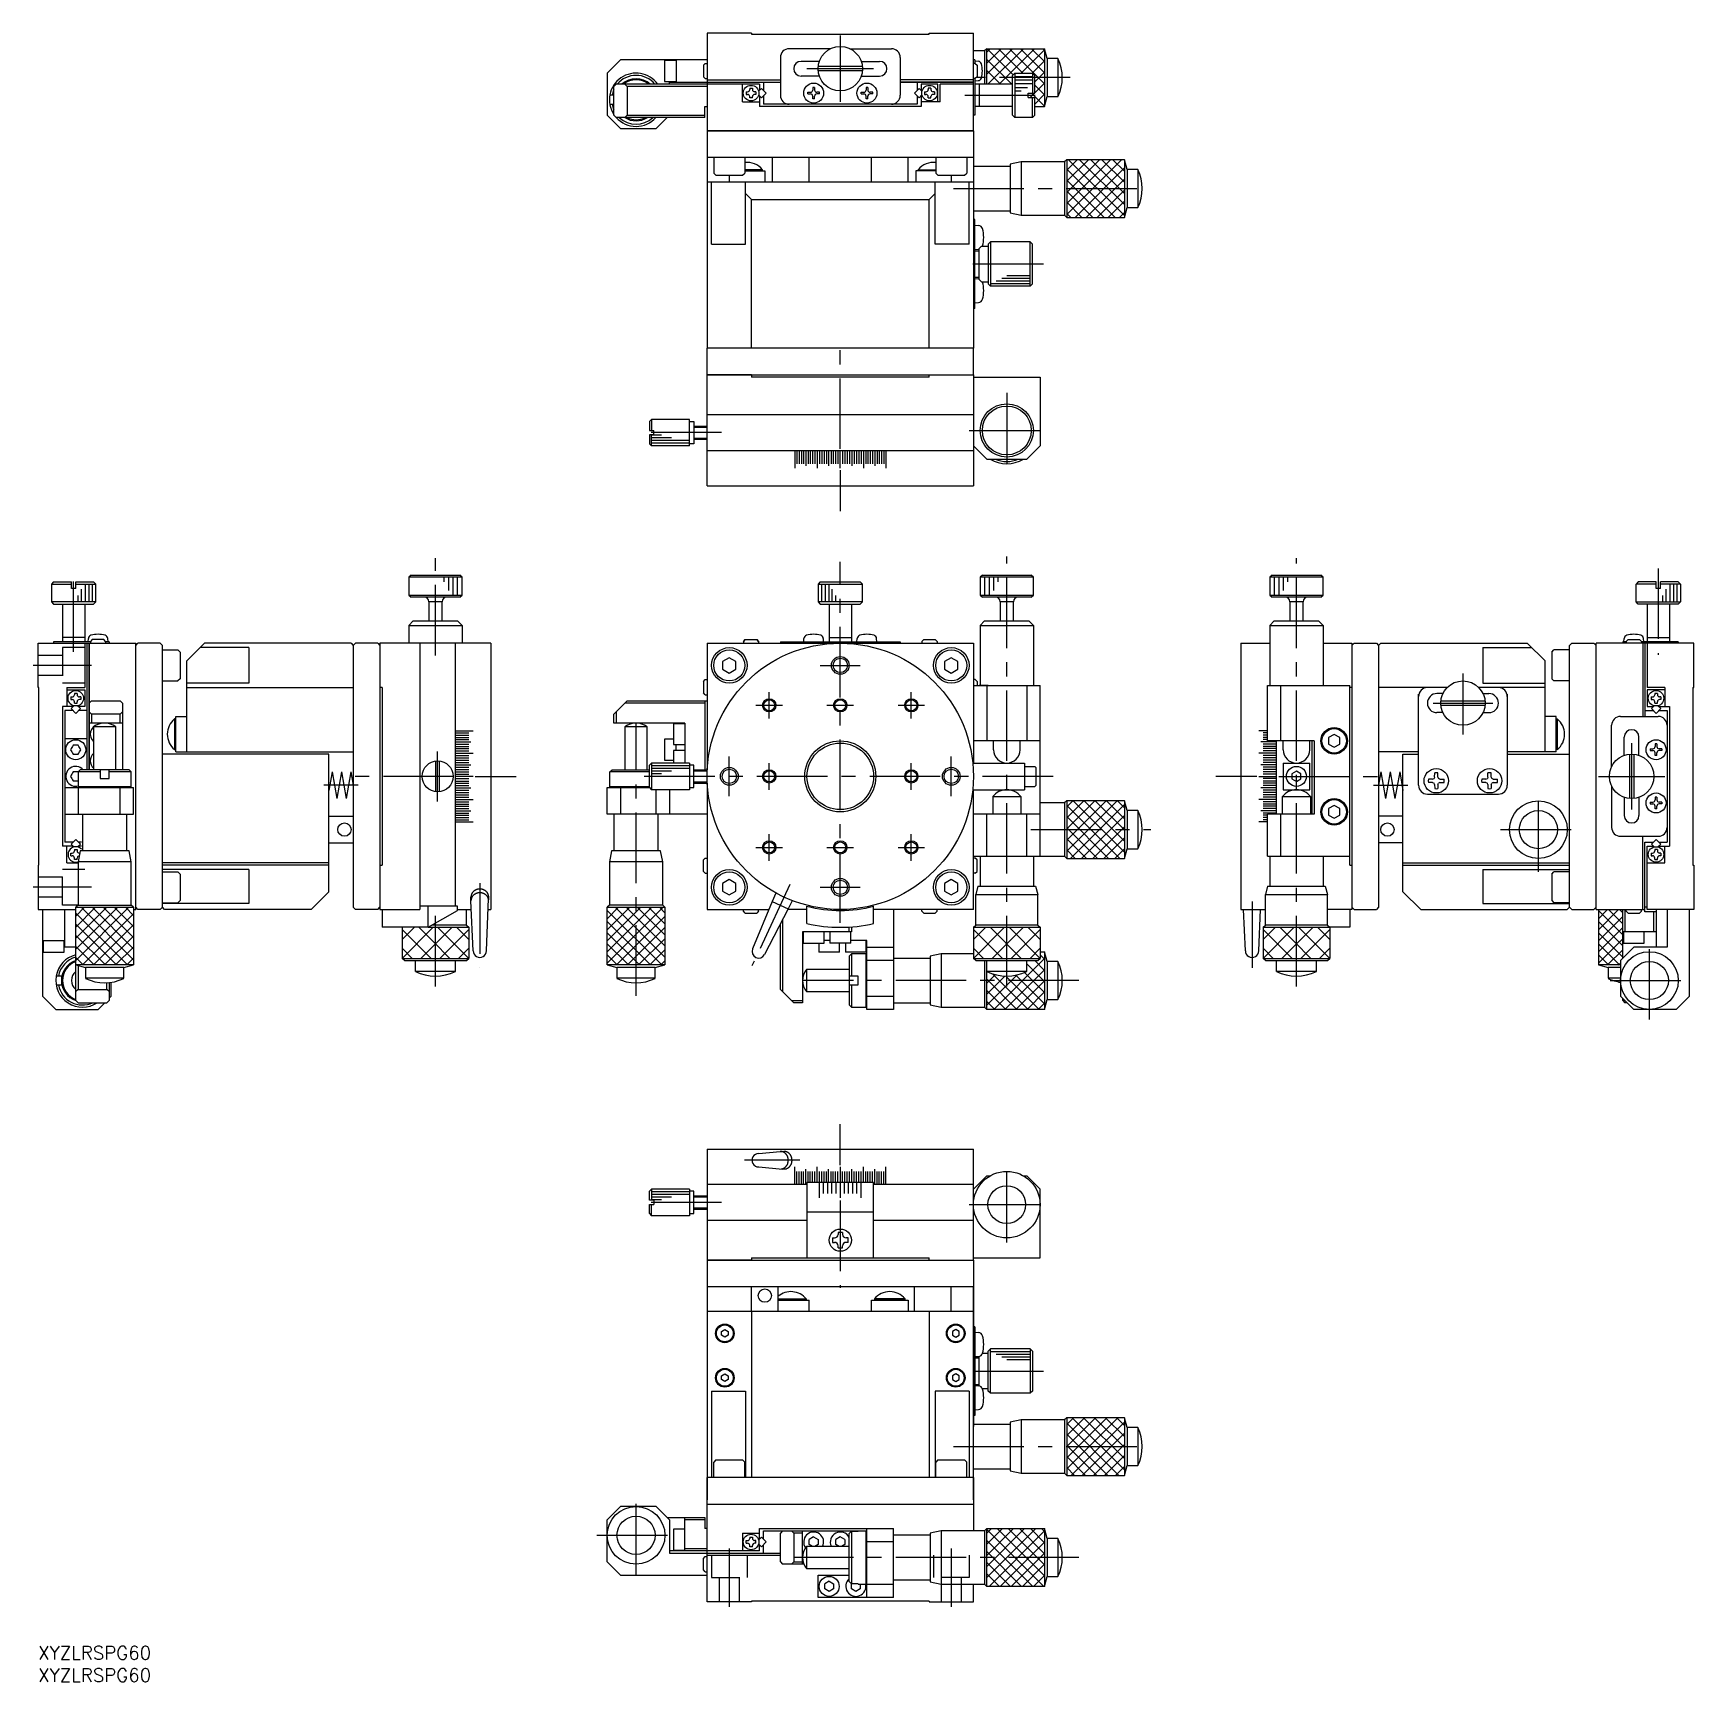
# Model space of a CAD drawing. Extents: x -1 to 373, y -8 to 363.
import ezdxf

# ---------------------------------------------------------------- set-up
doc = ezdxf.new("R2010")
doc.units = 0
doc.header["$LTSCALE"] = 0.5
doc.linetypes.add('CENTER', pattern=[50.8, 31.75, -6.35, 6.35, -6.35])
doc.linetypes.add('DASHED', pattern=[19.05, 12.7, -6.35])
for name, color, linetype in [('MSM_CENTER', 1, 'CENTER'), ('MSM_CONTINUOUS', 7, 'CONTINUOUS'), ('MSM_DASHED', 4, 'DASHED'), ('MSM_NARROW', 5, 'CONTINUOUS'), ('MSM_PART_NUMBER', 7, 'CONTINUOUS')]:
    doc.layers.add(name, color=color, linetype=linetype)
doc.styles.get("Standard").update_dxf_attribs({"font": 'txt.shx', "height": 3, "bigfont": 'bigfont.shx'})

# ---------------------------------------------------------------- blocks, each defined once
blk = doc.blocks.new('*U8')
at = {"layer": 'MSM_PART_NUMBER'}
blk.add_text('XYZLRSPG60', height=3, dxfattribs=at).set_placement((0, -3))
blk = doc.blocks.new('*U9')
at = {"layer": 'MSM_PART_NUMBER'}
blk.add_text('XYZLRSPG60', height=3, dxfattribs=at).set_placement((0, -8))

msp = doc.modelspace()

# ---------------------------------------------------------------- linework, layer by layer
at = {"layer": 'MSM_CENTER'}
for p, q in [((180.69, 362.92), (180.69, 347.92)), ((188.19, 355.42), (173.19, 355.42)), ((232.44, 353.42), (211.39, 353.42)), ((208.73, 349.42), (226.27, 349.42)), ((206.18, 328.42), (250.6, 328.42)), ((210.55, 311.42), (229.43, 311.42)), ((180.69, 269.76), (180.69, 292.65)), ((218.19, 282.42), (218.19, 265.42)), ((153.94, 273.42), (136.29, 273.42)), ((209.69, 273.92), (226.69, 273.92)), ((180.69, 265), (180.69, 255.77)), ((89.5, 223.25), (89.5, 245.11)), ((180.69, 162.99), (180.69, 244.33)), ((218.19, 148.67), (218.19, 245.55)), ((283.43, 148.67), (283.43, 245.11)), ((8, 224.03), (8, 241.57)), ((364.93, 242.81), (364.93, 223.39)), ((12.06, 220.99), (-1.1, 220.99)), ((176.19, 220.99), (185.19, 220.99)), ((320.93, 219.19), (320.93, 205.43)), ((164.69, 208.99), (164.69, 214.99)), ((196.69, 208.99), (196.69, 214.99)), ((161.69, 211.99), (167.69, 211.99)), ((177.69, 211.99), (183.69, 211.99)), ((193.69, 211.99), (199.69, 211.99)), ((314.23, 212.49), (327.67, 212.49)), ((134.69, 146.56), (134.69, 207.99)), ((358.93, 203.49), (358.93, 188.49)), ((90, 190.34), (90, 201.56)), ((155.69, 191.49), (155.69, 200.49)), ((164.69, 192.99), (164.69, 198.99)), ((196.69, 192.99), (196.69, 198.99)), ((205.69, 191.49), (205.69, 200.49)), ((93.66, 195.99), (70.76, 195.99)), ((98.42, 195.99), (107.65, 195.99)), ((228.6, 195.99), (136.29, 195.99)), ((274.51, 195.99), (265.28, 195.99)), ((279.43, 195.99), (302.16, 195.99)), ((351.43, 195.99), (366.43, 195.99)), ((72.12, 193.99), (64.38, 193.99)), ((300.81, 193.99), (308.55, 193.99)), ((337.93, 174.47), (337.93, 192.51)), ((223.6, 183.99), (250.6, 183.99)), ((329.41, 183.99), (346.45, 183.99)), ((161.69, 179.99), (167.69, 179.99)), ((164.69, 176.99), (164.69, 182.99)), ((177.69, 179.99), (183.69, 179.99)), ((193.69, 179.99), (199.69, 179.99)), ((196.69, 176.99), (196.69, 182.99)), ((12.06, 170.99), (-1.1, 170.99)), ((99.5, 171.9), (99.5, 152.82)), ((169.32, 171.62), (160.79, 153.31)), ((176.19, 170.99), (185.19, 170.99)), ((89.5, 148.67), (89.5, 165.03)), ((273.43, 167.78), (273.43, 152.82)), ((362.93, 141.19), (362.93, 158.79)), ((234.44, 149.99), (172.19, 149.99)), ((354.13, 149.99), (371.73, 149.99)), ((180.69, 108.42), (180.69, 117.65)), ((171.55, 109.5), (159.12, 109.5)), ((218.19, 91), (218.19, 108)), ((153.94, 100), (136.29, 100)), ((180.69, 100.41), (180.69, 80.76)), ((209.69, 99.5), (226.69, 99.5)), ((210.55, 62), (229.43, 62)), ((206.18, 45), (250.6, 45)), ((134.69, 16.2), (134.69, 33.8)), ((125.89, 25), (143.49, 25)), ((155.69, 22.06), (155.69, 8.9)), ((234.44, 20), (170.19, 20)), ((205.69, 22.06), (205.69, 8.9))]:
    msp.add_line(p, q, dxfattribs=at)
at = {"layer": 'MSM_CONTINUOUS'}
for p, q in [((160.69, 363.42), (150.69, 363.42)), ((150.69, 363.42), (150.69, 341.42)), ((160.69, 363.42), (160.69, 363.22)), ((160.69, 363.22), (200.69, 363.22)), ((200.69, 363.42), (210.69, 363.42)), ((200.69, 363.22), (200.69, 363.42)), ((210.69, 341.42), (210.69, 363.42)), ((178.51, 359.92), (169.19, 359.92)), ((182.87, 359.92), (192.19, 359.92)), ((213.19, 359.42), (210.69, 359.42)), ((213.69, 359.92), (213.19, 359.42)), ((213.19, 359.42), (213.19, 351.92)), ((213.69, 351.92), (213.69, 359.92)), ((213.69, 359.92), (226.69, 359.92)), ((227.28, 357.72), (226.69, 359.92)), ((226.69, 359.92), (226.69, 346.92)), ((128.19, 354.42), (131.19, 357.42)), ((150.69, 357.42), (131.19, 357.42)), ((141.09, 357.27), (141.09, 352.57)), ((143.69, 357.27), (141.09, 357.27)), ((143.69, 357.42), (143.69, 352.42)), ((150.29, 356.62), (149.89, 356.22)), ((149.89, 356.22), (149.89, 353.62)), ((150.29, 356.62), (150.69, 356.62)), ((167.19, 357.92), (167.19, 349.42)), ((175.97, 357.07), (171.84, 357.07)), ((185.66, 355.92), (175.71, 355.92)), ((185.41, 357.07), (189.54, 357.07)), ((194.19, 357.92), (194.19, 349.42)), ((210.99, 357.42), (210.69, 357.42)), ((211.09, 356.62), (210.69, 356.62)), ((210.99, 357.42), (210.99, 356.62)), ((210.99, 357.17), (211.77, 357.1)), ((211.09, 356.62), (211.49, 356.22)), ((211.49, 356.22), (211.49, 353.62)), ((227.28, 357.72), (227.28, 349.12)), ((229.69, 357.72), (227.28, 357.72)), ((229.69, 357.72), (229.69, 349.12)), ((128.19, 354.42), (128.19, 344.92)), ((129.69, 351.42), (130.19, 351.92)), ((158.69, 351.92), (130.19, 351.92)), ((132.69, 351.42), (132.19, 351.92)), ((141.09, 352.57), (143.69, 352.57)), ((142.19, 351.92), (142.19, 352.42)), ((142.19, 352.42), (167.19, 352.42)), ((149.89, 353.62), (150.29, 353.22)), ((150.29, 353.22), (150.69, 353.22)), ((150.69, 352.92), (167.19, 352.92)), ((158.69, 347.92), (158.69, 351.92)), ((162.49, 351.92), (158.69, 351.92)), ((162.49, 351.92), (162.49, 350.53)), ((163.39, 352.42), (163.39, 350.53)), ((175.97, 353.77), (171.84, 353.77)), ((185.66, 354.92), (175.71, 354.92)), ((185.41, 353.77), (189.54, 353.77)), ((210.69, 352.92), (194.19, 352.92)), ((210.69, 352.92), (194.19, 352.92)), ((210.69, 352.42), (194.19, 352.42)), ((194.19, 352.42), (210.69, 352.42)), ((197.99, 352.42), (197.99, 350.53)), ((202.69, 351.92), (198.89, 351.92)), ((198.89, 351.92), (198.89, 350.53)), ((202.69, 347.92), (202.69, 351.92)), ((210.69, 351.92), (203.19, 351.92)), ((203.19, 347.92), (203.19, 351.92)), ((211.09, 353.22), (210.69, 353.22)), ((210.99, 353.22), (210.99, 344.92)), ((210.99, 352.67), (211.77, 352.73)), ((219.49, 351.92), (210.99, 351.92)), ((211.49, 353.62), (211.09, 353.22)), ((211.99, 351.92), (211.99, 346.92)), ((219.49, 353.92), (219.99, 354.42)), ((219.49, 344.92), (219.49, 353.92)), ((219.99, 354.42), (223.99, 354.42)), ((219.99, 354.42), (219.99, 344.42)), ((224.49, 353.92), (223.99, 354.42)), ((223.99, 354.42), (223.99, 349.92)), ((224.49, 349.92), (224.49, 353.92)), ((129.69, 349.42), (128.77, 349.42)), ((129.69, 344.92), (129.69, 351.42)), ((132.69, 351.42), (132.69, 344.92)), ((150.69, 351.42), (132.69, 351.42)), ((158.69, 347.92), (162.49, 347.92)), ((159.49, 350.22), (159.79, 350.22)), ((159.49, 350.22), (159.49, 349.62)), ((159.49, 349.62), (159.79, 349.62)), ((160.29, 351.02), (160.89, 351.02)), ((160.29, 351.02), (160.29, 350.72)), ((160.29, 348.82), (160.29, 349.12)), ((160.89, 348.82), (160.29, 348.82)), ((160.89, 351.02), (160.89, 350.72)), ((160.89, 348.82), (160.89, 349.12)), ((161.69, 350.22), (161.39, 350.22)), ((161.69, 349.62), (161.39, 349.62)), ((161.69, 350.22), (161.69, 349.62)), ((162.29, 350.33), (162.94, 350.98)), ((162.94, 348.86), (162.29, 349.5)), ((162.49, 349.31), (162.49, 346.92)), ((164, 349.92), (162.94, 350.98)), ((162.94, 348.86), (164, 349.92)), ((163.39, 349.31), (163.39, 347.42)), ((173.39, 350.12), (173.99, 350.12)), ((173.39, 349.72), (173.39, 350.12)), ((173.39, 349.72), (173.99, 349.72)), ((174.49, 351.22), (174.49, 350.62)), ((174.89, 351.22), (174.49, 351.22)), ((174.49, 348.62), (174.49, 349.22)), ((174.89, 348.62), (174.49, 348.62)), ((174.89, 351.22), (174.89, 350.62)), ((174.89, 348.62), (174.89, 349.22)), ((175.99, 350.12), (175.39, 350.12)), ((175.99, 349.72), (175.39, 349.72)), ((175.99, 349.72), (175.99, 350.12)), ((185.39, 350.12), (185.99, 350.12)), ((185.39, 349.72), (185.39, 350.12)), ((185.39, 349.72), (185.99, 349.72)), ((186.49, 351.22), (186.49, 350.62)), ((186.89, 351.22), (186.49, 351.22)), ((186.49, 348.62), (186.49, 349.22)), ((186.89, 348.62), (186.49, 348.62)), ((186.89, 351.22), (186.89, 350.62)), ((186.89, 348.62), (186.89, 349.22)), ((187.99, 350.12), (187.39, 350.12)), ((187.99, 349.72), (187.39, 349.72)), ((187.99, 349.72), (187.99, 350.12)), ((197.38, 349.92), (198.44, 350.98)), ((198.44, 348.86), (197.38, 349.92)), ((197.99, 349.31), (197.99, 347.42)), ((199.09, 350.33), (198.44, 350.98)), ((198.44, 348.86), (199.09, 349.5)), ((198.89, 349.31), (198.89, 346.92)), ((203.19, 347.92), (198.89, 347.92)), ((199.69, 350.22), (199.69, 349.62)), ((199.69, 350.22), (199.99, 350.22)), ((199.69, 349.62), (199.99, 349.62)), ((200.49, 351.02), (200.49, 350.72)), ((201.09, 351.02), (200.49, 351.02)), ((200.49, 348.82), (200.49, 349.12)), ((200.49, 348.82), (201.09, 348.82)), ((201.09, 351.02), (201.09, 350.72)), ((201.09, 348.82), (201.09, 349.12)), ((201.89, 350.22), (201.59, 350.22)), ((201.89, 349.62), (201.59, 349.62)), ((201.89, 350.22), (201.89, 349.62)), ((222.99, 349.92), (224.49, 349.92)), ((222.99, 348.92), (222.99, 349.92)), ((222.99, 348.92), (224.49, 348.92)), ((223.99, 344.42), (223.99, 348.92)), ((224.49, 344.92), (224.49, 348.92)), ((226.69, 346.92), (227.28, 349.12)), ((227.28, 349.12), (229.69, 349.12)), ((131.19, 341.92), (128.19, 344.92)), ((128.77, 347.42), (129.69, 347.42)), ((130.19, 344.42), (129.69, 344.92)), ((150.19, 344.42), (130.19, 344.42)), ((132.19, 344.42), (132.69, 344.92)), ((132.69, 344.92), (150.19, 344.92)), ((139.19, 341.92), (141.69, 344.42)), ((150.19, 344.42), (150.19, 346.92)), ((150.19, 346.92), (150.69, 346.92)), ((198.89, 346.92), (162.49, 346.92)), ((197.99, 347.42), (163.39, 347.42)), ((210.99, 344.92), (210.69, 344.92)), ((219.49, 346.92), (210.99, 346.92)), ((219.99, 344.42), (219.49, 344.92)), ((223.99, 344.42), (219.99, 344.42)), ((224.49, 344.92), (223.99, 344.42)), ((224.49, 346.92), (226.69, 346.92)), ((131.19, 341.92), (139.19, 341.92)), ((210.69, 341.42), (150.69, 341.42)), ((150.69, 341.42), (210.69, 341.42)), ((150.69, 341.42), (150.69, 292.42)), ((210.69, 341.42), (210.69, 292.42)), ((210.69, 335.42), (150.69, 335.42)), ((152.19, 335.42), (152.19, 331.92)), ((159.19, 335.42), (159.19, 331.92)), ((165.39, 329.92), (165.39, 335.42)), ((173.69, 329.92), (173.69, 335.42)), ((187.69, 329.92), (187.69, 335.42)), ((195.99, 329.92), (195.99, 335.42)), ((202.19, 335.42), (202.19, 331.92)), ((209.19, 335.42), (209.19, 331.92)), ((218.94, 333.42), (210.69, 333.42)), ((221.44, 334.42), (218.94, 333.92)), ((218.94, 333.92), (218.94, 322.92)), ((221.44, 334.42), (221.44, 322.42)), ((231.19, 334.42), (221.44, 334.42)), ((231.69, 334.92), (231.19, 334.42)), ((231.19, 334.42), (231.19, 322.42)), ((231.69, 334.92), (231.69, 321.92)), ((244.69, 334.92), (231.69, 334.92)), ((244.6, 334.92), (244.69, 334.82)), ((244.69, 334.92), (244.69, 321.92)), ((245.28, 332.72), (244.69, 334.92)), ((150.69, 329.92), (210.69, 329.92)), ((151.69, 315.92), (151.69, 329.92)), ((152.69, 331.42), (152.19, 331.92)), ((152.69, 331.42), (158.69, 331.42)), ((155.69, 331.42), (155.69, 329.92)), ((158.69, 331.42), (159.19, 331.92)), ((163.14, 332.67), (159.19, 332.67)), ((159.19, 332.42), (163.69, 332.42)), ((159.32, 315.92), (159.32, 329.92)), ((163.14, 332.42), (163.14, 332.67)), ((163.69, 332.42), (163.69, 329.92)), ((202.19, 332.42), (197.69, 332.42)), ((197.69, 332.42), (197.69, 329.92)), ((198.24, 332.67), (202.19, 332.67)), ((198.24, 332.42), (198.24, 332.67)), ((202.06, 315.92), (202.06, 329.92)), ((202.69, 331.42), (202.19, 331.92)), ((202.69, 331.42), (208.69, 331.42)), ((205.69, 331.42), (205.69, 329.92)), ((208.69, 331.42), (209.19, 331.92)), ((209.69, 315.92), (209.69, 329.92)), ((245.28, 332.72), (245.28, 324.12)), ((247.69, 332.72), (245.28, 332.72)), ((247.69, 332.72), (247.69, 324.12)), ((160.69, 325.92), (159.32, 327.28)), ((160.69, 292.42), (160.69, 325.92)), ((160.69, 325.92), (200.69, 325.92)), ((200.69, 325.92), (202.06, 327.28)), ((200.69, 292.42), (200.69, 325.92)), ((210.69, 323.42), (218.94, 323.42)), ((218.94, 322.92), (221.44, 322.42)), ((221.44, 322.42), (231.19, 322.42)), ((231.19, 322.42), (231.69, 321.92)), ((231.69, 321.92), (244.69, 321.92)), ((244.69, 321.92), (245.28, 324.12)), ((245.28, 324.12), (247.69, 324.12)), ((210.99, 321.42), (210.69, 321.42)), ((210.99, 301.42), (210.99, 321.42)), ((210.99, 320.17), (211.84, 320.09)), ((151.69, 315.92), (159.32, 315.92)), ((209.69, 315.92), (202.06, 315.92)), ((210.99, 314.67), (211.84, 314.74)), ((210.99, 314.42), (211.99, 314.42)), ((211.99, 314.92), (212.49, 315.42)), ((211.99, 307.92), (211.99, 314.92)), ((212.49, 315.42), (213.99, 315.42)), ((214.49, 316.42), (213.99, 315.92)), ((213.99, 315.92), (213.99, 306.92)), ((223.49, 316.42), (214.49, 316.42)), ((214.49, 316.42), (214.49, 306.42)), ((223.49, 306.42), (223.49, 316.42)), ((223.99, 315.92), (223.49, 316.42)), ((223.99, 306.92), (223.99, 315.92)), ((210.99, 308.42), (211.99, 308.42)), ((210.99, 308.17), (211.99, 308.08)), ((211.99, 307.92), (212.49, 307.42)), ((212.49, 307.42), (213.99, 307.42)), ((213.99, 306.92), (214.49, 306.42)), ((223.99, 306.92), (223.49, 306.42)), ((223.49, 306.42), (214.49, 306.42)), ((210.99, 301.42), (210.69, 301.42)), ((210.99, 302.67), (211.84, 302.74)), ((210.69, 292.42), (150.69, 292.42)), ((150.69, 261.42), (150.69, 292.42)), ((210.69, 286.42), (210.69, 292.42)), ((150.69, 286.42), (210.69, 286.42)), ((160.69, 286.42), (150.69, 286.42)), ((160.69, 286.42), (160.69, 285.92)), ((200.69, 285.92), (160.69, 285.92)), ((200.69, 286.42), (210.69, 286.42)), ((200.69, 285.92), (200.69, 286.42)), ((210.69, 286.42), (210.69, 261.42)), ((210.69, 285.92), (225.69, 285.92)), ((225.69, 285.92), (225.69, 270.42)), ((210.69, 277.42), (150.69, 277.42)), ((137.69, 275.92), (138.19, 276.42)), ((137.69, 275.92), (137.69, 273.92)), ((137.69, 273.92), (138.69, 273.92)), ((138.19, 276.42), (138.19, 273.92)), ((146.69, 276.42), (138.19, 276.42)), ((138.69, 272.92), (138.69, 273.92)), ((146.69, 270.42), (146.69, 276.42)), ((146.69, 275.92), (147.69, 275.92)), ((147.69, 275.92), (147.69, 270.92)), ((147.69, 274.92), (150.69, 274.92)), ((138.69, 272.92), (137.69, 272.92)), ((137.69, 272.92), (137.69, 270.92)), ((137.69, 270.92), (138.19, 270.42)), ((138.19, 270.42), (138.19, 272.92)), ((146.69, 270.42), (138.19, 270.42)), ((147.69, 270.92), (146.69, 270.92)), ((147.69, 271.92), (150.69, 271.92)), ((150.69, 269.42), (210.69, 269.42)), ((170.43, 269.42), (170.43, 265.42)), ((170.92, 269.42), (170.92, 266.42)), ((171.42, 269.42), (171.42, 266.42)), ((171.92, 269.42), (171.92, 266.42)), ((172.42, 269.42), (172.42, 266.42)), ((172.92, 269.42), (172.92, 265.92)), ((173.43, 269.42), (173.43, 266.42)), ((173.94, 269.42), (173.94, 266.42)), ((174.45, 269.42), (174.45, 266.42)), ((174.96, 269.42), (174.96, 266.42)), ((175.48, 269.42), (175.48, 265.42)), ((176, 269.42), (176, 266.42)), ((176.51, 269.42), (176.51, 266.42)), ((177.03, 269.42), (177.03, 266.42)), ((177.55, 269.42), (177.55, 266.42)), ((178.07, 269.42), (178.07, 265.92)), ((178.6, 269.42), (178.6, 266.42)), ((179.12, 269.42), (179.12, 266.42)), ((179.64, 269.42), (179.64, 266.42)), ((180.17, 269.42), (180.17, 266.42)), ((180.69, 265.42), (180.69, 269.42)), ((181.21, 269.42), (181.21, 266.42)), ((181.74, 269.42), (181.74, 266.42)), ((182.26, 269.42), (182.26, 266.42)), ((182.78, 269.42), (182.78, 266.42)), ((183.3, 269.42), (183.3, 265.92)), ((183.82, 269.42), (183.82, 266.42)), ((184.34, 269.42), (184.34, 266.42)), ((184.86, 269.42), (184.86, 266.42)), ((185.38, 269.42), (185.38, 266.42)), ((185.9, 269.42), (185.9, 265.42)), ((186.41, 269.42), (186.41, 266.42)), ((186.93, 269.42), (186.93, 266.42)), ((187.44, 269.42), (187.44, 266.42)), ((187.95, 269.42), (187.95, 266.42)), ((188.45, 269.42), (188.45, 265.92)), ((188.96, 269.42), (188.96, 266.42)), ((189.46, 269.42), (189.46, 266.42)), ((189.96, 269.42), (189.96, 266.42)), ((190.46, 269.42), (190.46, 266.42)), ((190.95, 269.42), (190.95, 265.42)), ((213.69, 267.42), (210.69, 270.42)), ((222.69, 267.42), (225.69, 270.42)), ((213.69, 267.42), (222.69, 267.42)), ((150.69, 261.42), (210.69, 261.42)), ((3.5, 239.79), (3, 239.29)), ((3.5, 239.79), (7.5, 239.79)), ((7.5, 238.29), (7.5, 239.79)), ((8.5, 239.79), (12.5, 239.79)), ((8.5, 238.29), (8.5, 239.79)), ((12.5, 239.79), (13, 239.29)), ((84, 241.34), (83.5, 240.84)), ((95.5, 240.84), (83.5, 240.84)), ((83.5, 240.84), (83.5, 236.84)), ((84, 241.34), (95, 241.34)), ((95.5, 240.84), (95, 241.34)), ((95.5, 236.84), (95.5, 240.84)), ((176.19, 239.79), (175.69, 239.29)), ((176.19, 239.79), (185.19, 239.79)), ((185.19, 239.79), (185.69, 239.29)), ((212.69, 241.34), (212.19, 240.84)), ((224.19, 240.84), (212.19, 240.84)), ((212.19, 240.84), (212.19, 236.84)), ((212.69, 241.34), (223.69, 241.34)), ((224.19, 240.84), (223.69, 241.34)), ((224.19, 236.84), (224.19, 240.84)), ((277.93, 241.34), (277.43, 240.84)), ((289.43, 240.84), (277.43, 240.84)), ((277.43, 240.84), (277.43, 236.84)), ((277.93, 241.34), (288.93, 241.34)), ((289.43, 240.84), (288.93, 241.34)), ((289.43, 236.84), (289.43, 240.84)), ((360.43, 239.79), (359.93, 239.29)), ((364.43, 239.79), (360.43, 239.79)), ((364.43, 238.29), (364.43, 239.79)), ((369.43, 239.79), (365.43, 239.79)), ((365.43, 238.29), (365.43, 239.79)), ((369.43, 239.79), (369.93, 239.29)), ((3, 239.29), (7.5, 239.29)), ((3, 239.29), (3, 235.29)), ((8.5, 238.29), (7.5, 238.29)), ((8.5, 239.29), (13, 239.29)), ((13, 235.29), (13, 239.29)), ((83.5, 236.84), (95.5, 236.84)), ((83.5, 236.84), (84, 236.34)), ((95, 236.34), (84, 236.34)), ((95, 236.34), (95.5, 236.84)), ((175.69, 239.29), (185.69, 239.29)), ((175.69, 239.29), (175.69, 235.29)), ((185.69, 235.29), (185.69, 239.29)), ((212.19, 236.84), (224.19, 236.84)), ((212.19, 236.84), (212.69, 236.34)), ((223.69, 236.34), (212.69, 236.34)), ((223.69, 236.34), (224.19, 236.84)), ((277.43, 236.84), (289.43, 236.84)), ((277.43, 236.84), (277.93, 236.34)), ((288.93, 236.34), (277.93, 236.34)), ((288.93, 236.34), (289.43, 236.84)), ((364.43, 239.29), (359.93, 239.29)), ((359.93, 235.29), (359.93, 239.29)), ((365.43, 238.29), (364.43, 238.29)), ((369.93, 239.29), (365.43, 239.29)), ((369.93, 239.29), (369.93, 235.29)), ((13, 235.29), (3, 235.29)), ((3, 235.29), (3.5, 234.79)), ((3.5, 234.79), (12.5, 234.79)), ((5.5, 234.79), (5.5, 226.29)), ((10.5, 234.79), (10.5, 226.29)), ((12.5, 234.79), (13, 235.29)), ((91, 235.34), (88, 235.34)), ((88, 235.34), (88, 230.99)), ((91, 230.99), (91, 235.34)), ((185.69, 235.29), (175.69, 235.29)), ((175.69, 235.29), (176.19, 234.79)), ((176.19, 234.79), (185.19, 234.79)), ((178.19, 234.79), (178.19, 226.29)), ((183.19, 234.79), (183.19, 226.29)), ((185.19, 234.79), (185.69, 235.29)), ((219.69, 235.34), (216.69, 235.34)), ((216.69, 235.34), (216.69, 230.99)), ((219.69, 230.99), (219.69, 235.34)), ((284.93, 235.34), (281.93, 235.34)), ((281.93, 235.34), (281.93, 230.99)), ((284.93, 230.99), (284.93, 235.34)), ((359.93, 235.29), (369.93, 235.29)), ((360.43, 234.79), (359.93, 235.29)), ((369.43, 234.79), (360.43, 234.79)), ((362.43, 234.79), (362.43, 226.29)), ((367.43, 234.79), (367.43, 226.29)), ((369.93, 235.29), (369.43, 234.79)), ((83.5, 229.99), (84.5, 230.99)), ((83.5, 229.99), (95.5, 229.99)), ((83.5, 229.99), (83.5, 225.99)), ((84.5, 230.99), (94.5, 230.99)), ((94.5, 230.99), (95.5, 229.99)), ((95.5, 229.99), (95.5, 225.99)), ((212.19, 229.99), (213.19, 230.99)), ((212.19, 229.99), (224.19, 229.99)), ((212.19, 229.99), (212.19, 216.49)), ((213.19, 230.99), (223.19, 230.99)), ((223.19, 230.99), (224.19, 229.99)), ((224.19, 229.99), (224.19, 216.49)), ((277.43, 229.99), (278.43, 230.99)), ((277.43, 229.99), (289.43, 229.99)), ((277.43, 229.99), (277.43, 216.49)), ((278.43, 230.99), (288.43, 230.99)), ((288.43, 230.99), (289.43, 229.99)), ((289.43, 229.99), (289.43, 216.49)), ((0, 215.99), (0, 225.99)), ((0, 225.99), (22, 225.99)), ((11.8, 226.29), (3.5, 226.29)), ((3.5, 226.29), (3.5, 225.99)), ((10.5, 227.29), (5.5, 227.29)), ((10.5, 225.99), (10.5, 215.99)), ((11, 225.99), (11, 197.49)), ((11.25, 226.29), (11.32, 227.07)), ((11.5, 225.99), (11.5, 197.49)), ((11.5, 197.49), (11.5, 225.99)), ((12.2, 226.79), (11.8, 226.39)), ((11.8, 226.39), (11.8, 225.99)), ((14.8, 226.79), (12.2, 226.79)), ((15.2, 226.39), (14.8, 226.79)), ((15.2, 226.39), (15.2, 225.99)), ((16, 226.29), (15.2, 226.29)), ((15.75, 226.29), (15.68, 227.07)), ((16, 226.29), (16, 225.99)), ((22, 165.99), (22, 225.99)), ((22, 225.49), (22.5, 225.99)), ((22, 166.49), (22, 225.49)), ((27.5, 225.99), (22.5, 225.99)), ((27.5, 225.99), (28, 225.49)), ((28, 166.49), (28, 225.49)), ((28, 224.49), (31.5, 224.49)), ((32, 223.99), (31.5, 224.49)), ((33.5, 221.99), (37.5, 225.99)), ((47.5, 224.99), (36.5, 224.99)), ((70.5, 225.99), (37.5, 225.99)), ((47.5, 224.99), (47.5, 216.99)), ((70.5, 225.99), (71, 225.49)), ((71.5, 225.99), (71, 225.49)), ((71, 225.49), (71, 166.49)), ((76.5, 225.99), (71.5, 225.99)), ((76.5, 225.99), (77, 225.49)), ((77, 225.99), (77, 165.99)), ((102, 225.99), (77, 225.99)), ((86, 225.99), (86, 165.99)), ((94, 166.74), (94, 225.99)), ((102, 225.99), (102, 165.99)), ((150.69, 225.99), (150.69, 197.49)), ((150.69, 225.99), (210.69, 225.99)), ((158.89, 226.39), (159.29, 226.79)), ((159.29, 226.79), (158.89, 226.39)), ((158.89, 226.39), (158.89, 225.99)), ((158.89, 226.39), (158.89, 225.99)), ((159.29, 226.79), (161.89, 226.79)), ((161.89, 226.79), (162.29, 226.39)), ((162.29, 226.39), (161.89, 226.79)), ((162.29, 226.39), (162.29, 225.99)), ((162.29, 226.39), (162.29, 225.99)), ((167.19, 226.29), (194.19, 226.29)), ((167.19, 226.29), (167.19, 225.99)), ((172.44, 226.29), (172.51, 227.07)), ((176.94, 226.29), (176.87, 227.07)), ((178.19, 227.29), (183.19, 227.29)), ((184.44, 226.29), (184.51, 227.07)), ((188.94, 226.29), (188.87, 227.07)), ((194.19, 226.29), (194.19, 225.99)), ((199.09, 226.39), (199.49, 226.79)), ((199.49, 226.79), (199.09, 226.39)), ((199.09, 226.39), (199.09, 225.99)), ((199.09, 226.39), (199.09, 225.99)), ((199.49, 226.79), (202.09, 226.79)), ((202.09, 226.79), (202.49, 226.39)), ((202.49, 226.39), (202.09, 226.79)), ((202.49, 226.39), (202.49, 225.99)), ((202.49, 226.39), (202.49, 225.99)), ((210.69, 225.99), (210.69, 198.99)), ((270.93, 225.99), (277.43, 225.99)), ((270.93, 225.99), (270.93, 165.99)), ((289.43, 225.99), (295.93, 225.99)), ((295.93, 225.99), (295.93, 165.99)), ((296.43, 225.99), (295.93, 225.49)), ((296.43, 225.99), (301.43, 225.99)), ((301.43, 225.99), (301.93, 225.49)), ((302.43, 225.99), (301.93, 225.49)), ((301.93, 225.49), (301.93, 166.49)), ((302.43, 225.99), (335.43, 225.99)), ((325.43, 224.99), (336.43, 224.99)), ((325.43, 224.99), (325.43, 216.99)), ((339.43, 221.99), (335.43, 225.99)), ((340.93, 223.99), (341.43, 224.49)), ((344.93, 224.49), (341.43, 224.49)), ((345.43, 225.99), (344.93, 225.49)), ((344.93, 166.49), (344.93, 225.49)), ((345.43, 225.99), (350.43, 225.99)), ((350.93, 225.49), (350.43, 225.99)), ((372.93, 225.99), (350.93, 225.99)), ((350.93, 165.99), (350.93, 225.99)), ((350.93, 166.49), (350.93, 225.49)), ((357.73, 226.29), (356.93, 226.29)), ((356.93, 226.29), (356.93, 225.99)), ((357.18, 226.29), (357.25, 227.07)), ((358.13, 226.79), (357.73, 226.39)), ((357.73, 226.39), (357.73, 225.99)), ((358.13, 226.79), (360.73, 226.79)), ((360.73, 226.79), (361.13, 226.39)), ((361.13, 226.39), (361.13, 225.99)), ((369.43, 226.29), (361.13, 226.29)), ((361.43, 225.99), (361.43, 209.49)), ((361.68, 226.29), (361.61, 227.07)), ((361.93, 225.99), (361.93, 209.49)), ((362.43, 227.29), (367.43, 227.29)), ((362.43, 225.99), (362.43, 215.99)), ((369.43, 226.29), (369.43, 225.99)), ((372.93, 215.99), (372.93, 225.99)), ((32, 223.99), (32, 217.99)), ((33.5, 201.49), (33.5, 221.99)), ((155.69, 222.72), (154.19, 221.86)), ((154.19, 221.86), (154.19, 220.12)), ((157.19, 221.86), (155.69, 222.72)), ((157.19, 220.12), (157.19, 221.86)), ((205.69, 222.72), (204.19, 221.86)), ((204.19, 221.86), (204.19, 220.12)), ((207.19, 221.86), (205.69, 222.72)), ((207.19, 220.12), (207.19, 221.86)), ((339.43, 201.49), (339.43, 221.99)), ((340.93, 223.99), (340.93, 217.99)), ((28, 217.49), (31.5, 217.49)), ((32, 217.99), (31.5, 217.49)), ((47.5, 216.99), (33.5, 216.99)), ((149.89, 217.39), (150.29, 217.79)), ((149.89, 217.39), (149.89, 214.79)), ((150.29, 217.79), (150.69, 217.79)), ((154.19, 220.12), (155.69, 219.26)), ((155.69, 219.26), (157.19, 220.12)), ((204.19, 220.12), (205.69, 219.26)), ((205.69, 219.26), (207.19, 220.12)), ((211.09, 217.79), (210.69, 217.79)), ((211.49, 217.39), (211.09, 217.79)), ((211.49, 217.39), (211.49, 216.49)), ((325.43, 216.99), (339.43, 216.99)), ((340.93, 217.99), (341.43, 217.49)), ((344.93, 217.49), (341.43, 217.49)), ((0.2, 215.99), (0, 215.99)), ((0.2, 175.99), (0.2, 215.99)), ((6.5, 215.99), (6.5, 211.69)), ((6.5, 215.99), (10.5, 215.99)), ((6.5, 215.49), (10.5, 215.49)), ((7.4, 213.89), (7.4, 213.29)), ((7.4, 213.89), (7.7, 213.89)), ((7.4, 213.29), (7.7, 213.29)), ((8.8, 214.69), (8.2, 214.69)), ((8.2, 214.69), (8.2, 214.39)), ((8.8, 214.69), (8.8, 214.39)), ((9.6, 213.89), (9.3, 213.89)), ((9.6, 213.29), (9.3, 213.29)), ((9.6, 213.89), (9.6, 213.29)), ((10.5, 215.49), (10.5, 211.69)), ((33.5, 215.99), (71, 215.99)), ((58.57, 215.99), (63, 215.99)), ((77.5, 215.99), (77, 215.99)), ((77.5, 215.99), (77.5, 175.99)), ((150.29, 214.39), (149.89, 214.79)), ((150.29, 214.39), (150.69, 214.39)), ((210.69, 216.49), (225.69, 216.49)), ((213.99, 216.49), (211.99, 216.49)), ((213.69, 216.49), (213.69, 203.99)), ((222.69, 216.49), (222.69, 203.99)), ((225.69, 177.99), (225.69, 216.49)), ((276.93, 203.99), (276.93, 216.49)), ((276.93, 216.49), (295.43, 216.49)), ((279.93, 203.99), (279.93, 216.49)), ((295.43, 175.99), (295.43, 216.49)), ((295.93, 215.99), (295.43, 215.99)), ((317.36, 215.99), (301.93, 215.99)), ((314.36, 215.99), (309.93, 215.99)), ((310.93, 193.99), (310.93, 214.49)), ((316.41, 214.64), (315.08, 214.64)), ((339.43, 215.99), (324.5, 215.99)), ((325.44, 214.64), (326.78, 214.64)), ((330.93, 214.49), (330.93, 193.99)), ((366.43, 215.99), (362.43, 215.99)), ((362.43, 215.49), (362.43, 211.69)), ((366.43, 215.49), (362.43, 215.49)), ((363.33, 213.89), (363.33, 213.29)), ((363.33, 213.89), (363.63, 213.89)), ((363.33, 213.29), (363.63, 213.29)), ((364.73, 214.69), (364.13, 214.69)), ((364.13, 214.69), (364.13, 214.39)), ((364.73, 214.69), (364.73, 214.39)), ((365.53, 213.89), (365.23, 213.89)), ((365.53, 213.29), (365.23, 213.29)), ((365.53, 213.89), (365.53, 213.29)), ((366.43, 215.99), (366.43, 211.69)), ((372.73, 215.99), (372.93, 215.99)), ((372.73, 215.99), (372.73, 175.99)), ((5.5, 211.69), (5.5, 180.29)), ((7.89, 211.69), (5.5, 211.69)), ((6, 210.79), (6, 181.19)), ((7.89, 210.79), (6, 210.79)), ((7.44, 211.24), (8.09, 211.89)), ((7.44, 211.24), (8.5, 210.18)), ((8.2, 212.49), (8.2, 212.79)), ((8.2, 212.49), (8.8, 212.49)), ((8.5, 210.18), (9.56, 211.24)), ((8.8, 212.49), (8.8, 212.79)), ((8.91, 211.89), (9.56, 211.24)), ((10.5, 211.69), (9.11, 211.69)), ((11, 210.79), (9.11, 210.79)), ((12, 212.99), (11.5, 212.49)), ((11.5, 210.49), (12, 209.99)), ((12, 212.99), (18.5, 212.99)), ((18.5, 209.99), (12, 209.99)), ((12, 209.99), (12, 207.99)), ((19, 212.49), (18.5, 212.99)), ((18.5, 209.99), (19, 210.49)), ((18.5, 207.99), (18.5, 209.99)), ((19, 212.49), (19, 197.49)), ((31, 209.49), (33.5, 209.49)), ((31, 201.49), (31, 209.49)), ((129.69, 209.99), (132.69, 212.99)), ((129.69, 207.99), (129.69, 209.99)), ((130.19, 210.49), (130.19, 207.99)), ((150.19, 212.49), (132.19, 212.49)), ((132.69, 212.99), (150.69, 212.99)), ((150.19, 212.99), (150.19, 197.49)), ((316.41, 210.34), (315.08, 210.34)), ((315.95, 212.99), (325.9, 212.99)), ((315.95, 211.99), (325.9, 211.99)), ((325.44, 210.34), (326.78, 210.34)), ((341.93, 209.49), (339.43, 209.49)), ((341.93, 201.49), (341.93, 209.49)), ((356.43, 209.49), (364.93, 209.49)), ((361.93, 210.79), (363.82, 210.79)), ((362.43, 211.69), (363.82, 211.69)), ((364.02, 211.89), (363.37, 211.24)), ((364.43, 210.18), (363.37, 211.24)), ((364.13, 212.49), (364.13, 212.79)), ((364.13, 212.49), (364.73, 212.49)), ((365.49, 211.24), (364.43, 210.18)), ((364.73, 212.49), (364.73, 212.79)), ((365.49, 211.24), (364.84, 211.89)), ((365.04, 211.69), (367.43, 211.69)), ((365.04, 210.79), (366.93, 210.79)), ((366.93, 210.79), (366.93, 181.19)), ((367.43, 211.69), (367.43, 180.29)), ((19, 207.99), (11.5, 207.99)), ((17.5, 207.11), (12.5, 207.11)), ((12.5, 207.11), (12.5, 197.49)), ((17.5, 197.49), (17.5, 207.11)), ((31, 208.94), (30.75, 208.94)), ((30.75, 208.94), (30.75, 202.04)), ((94, 206.25), (98, 206.25)), ((94, 205.76), (97, 205.76)), ((145.69, 207.99), (129.69, 207.99)), ((132.19, 207.11), (132.19, 197.49)), ((137.19, 207.11), (132.19, 207.11)), ((137.19, 197.49), (137.19, 207.11)), ((145.69, 207.84), (143.09, 207.84)), ((143.09, 207.84), (143.09, 203.14)), ((145.69, 207.99), (145.69, 198.99)), ((276.93, 206.25), (274.93, 206.25)), ((276.93, 205.76), (275.93, 205.76)), ((341.93, 208.94), (342.18, 208.94)), ((342.18, 208.94), (342.18, 202.04)), ((354.43, 198.17), (354.43, 207.49)), ((6, 204.49), (11, 204.49)), ((30.75, 202.04), (31, 202.04)), ((94, 205.26), (97, 205.26)), ((94, 204.76), (97, 204.76)), ((94, 204.26), (97, 204.26)), ((94, 203.75), (97.5, 203.75)), ((94, 203.25), (97, 203.25)), ((94, 202.74), (97, 202.74)), ((94, 202.23), (97, 202.23)), ((141.09, 204.34), (141.09, 199.64)), ((143.09, 204.34), (141.09, 204.34)), ((143.09, 203.14), (145.69, 203.14)), ((143.69, 201.84), (143.69, 203.14)), ((225.69, 203.99), (210.69, 203.99)), ((215.19, 201.99), (215.19, 203.99)), ((221.19, 201.99), (221.19, 203.99)), ((278.93, 203.75), (275.43, 203.75)), ((276.93, 205.26), (275.93, 205.26)), ((276.93, 204.76), (275.93, 204.76)), ((276.93, 204.26), (275.93, 204.26)), ((278.93, 203.25), (275.93, 203.25)), ((278.93, 202.74), (275.93, 202.74)), ((278.93, 202.23), (275.93, 202.23)), ((287.43, 203.99), (276.93, 203.99)), ((278.93, 187.49), (278.93, 203.99)), ((280.43, 201.99), (280.43, 203.99)), ((286.43, 201.99), (286.43, 203.99)), ((286.93, 203.99), (286.93, 187.49)), ((287.43, 203.99), (287.43, 187.49)), ((291.93, 205.43), (290.68, 204.71)), ((290.68, 204.71), (290.68, 203.27)), ((290.68, 203.27), (291.93, 202.55)), ((293.18, 204.71), (291.93, 205.43)), ((291.93, 202.55), (293.18, 203.27)), ((293.18, 203.27), (293.18, 204.71)), ((342.18, 202.04), (341.93, 202.04)), ((357.28, 200.71), (357.28, 204.84)), ((360.58, 200.71), (360.58, 204.84)), ((363.13, 202.19), (363.73, 202.19)), ((363.13, 202.19), (363.13, 201.79)), ((364.23, 203.29), (364.23, 202.69)), ((364.63, 203.29), (364.23, 203.29)), ((364.63, 203.29), (364.63, 202.69)), ((365.73, 202.19), (365.13, 202.19)), ((365.73, 202.19), (365.73, 201.79)), ((65.5, 200.99), (28, 200.99)), ((31, 201.49), (71, 201.49)), ((65.5, 169.99), (65.5, 200.99)), ((89.6, 192.51), (89.6, 199.47)), ((90.4, 192.51), (90.4, 199.47)), ((94, 201.71), (97, 201.71)), ((94, 201.2), (98, 201.2)), ((94, 200.68), (97, 200.68)), ((94, 200.16), (97, 200.16)), ((94, 199.65), (97, 199.65)), ((94, 199.12), (97, 199.12)), ((94, 198.6), (97.5, 198.6)), ((137.69, 198.49), (138.19, 198.99)), ((137.69, 193.49), (137.69, 198.49)), ((138.19, 198.99), (138.19, 192.99)), ((146.69, 198.99), (138.19, 198.99)), ((141.09, 199.64), (143.09, 199.64)), ((143.09, 201.84), (143.09, 198.99)), ((145.69, 201.84), (143.09, 201.84)), ((146.69, 198.99), (146.69, 192.99)), ((147.69, 198.49), (146.69, 198.49)), ((147.69, 193.49), (147.69, 198.49)), ((210.54, 198.99), (222.19, 198.99)), ((222.19, 198.99), (222.19, 192.99)), ((222.19, 198.24), (224.49, 198.24)), ((224.79, 197.94), (224.49, 198.24)), ((278.93, 201.2), (274.93, 201.2)), ((278.93, 198.6), (275.43, 198.6)), ((278.93, 201.71), (275.93, 201.71)), ((278.93, 200.68), (275.93, 200.68)), ((278.93, 200.16), (275.93, 200.16)), ((278.93, 199.65), (275.93, 199.65)), ((278.93, 199.12), (275.93, 199.12)), ((280.43, 198.99), (286.43, 198.99)), ((280.43, 198.99), (280.43, 192.99)), ((286.43, 192.99), (286.43, 198.99)), ((310.93, 201.49), (301.93, 201.49)), ((307.43, 169.99), (307.43, 200.99)), ((307.43, 200.99), (310.93, 200.99)), ((341.93, 201.49), (330.93, 201.49)), ((330.93, 200.99), (344.93, 200.99)), ((358.43, 200.96), (358.43, 191.01)), ((359.43, 200.96), (359.43, 191.01)), ((363.13, 201.79), (363.73, 201.79)), ((364.23, 200.69), (364.23, 201.29)), ((364.63, 200.69), (364.23, 200.69)), ((364.63, 200.69), (364.63, 201.29)), ((365.73, 201.79), (365.13, 201.79)), ((9.5, 197.49), (9, 196.99)), ((14, 196.99), (9, 196.99)), ((9, 196.99), (9, 193.69)), ((20.5, 197.49), (9.5, 197.49)), ((14, 197.49), (14, 195.49)), ((14, 195.49), (16, 195.49)), ((16, 195.49), (16, 197.49)), ((21, 196.99), (16, 196.99)), ((21, 196.99), (20.5, 197.49)), ((21, 193.69), (21, 196.99)), ((66.24, 196.99), (65.5, 192.79)), ((66.24, 196.99), (67.3, 190.99)), ((68.36, 196.99), (67.3, 190.99)), ((68.36, 196.99), (69.41, 190.99)), ((70.47, 196.99), (69.41, 190.99)), ((70.47, 196.99), (71, 193.99)), ((94, 198.08), (97, 198.08)), ((94, 197.56), (97, 197.56)), ((94, 197.04), (97, 197.04)), ((94, 196.51), (97, 196.51)), ((98, 195.99), (94, 195.99)), ((94, 195.47), (97, 195.47)), ((94, 194.94), (97, 194.94)), ((128.69, 195.49), (128.77, 195.49)), ((128.69, 195.49), (128.69, 193.69)), ((128.77, 196.99), (129.28, 197.49)), ((128.77, 195.49), (128.77, 196.99)), ((137.69, 196.99), (128.77, 196.99)), ((129.28, 197.49), (137.69, 197.49)), ((147.69, 197.49), (150.73, 197.49)), ((224.79, 194.04), (224.79, 197.94)), ((274.93, 195.99), (278.93, 195.99)), ((278.93, 198.08), (275.93, 198.08)), ((278.93, 197.56), (275.93, 197.56)), ((278.93, 197.04), (275.93, 197.04)), ((278.93, 196.51), (275.93, 196.51)), ((278.93, 195.47), (275.93, 195.47)), ((278.93, 194.94), (275.93, 194.94)), ((283.43, 197.14), (282.43, 196.57)), ((282.43, 196.57), (282.43, 195.41)), ((282.43, 195.41), (283.43, 194.83)), ((284.43, 196.57), (283.43, 197.14)), ((283.43, 194.83), (284.43, 195.41)), ((284.43, 195.41), (284.43, 196.57)), ((302.46, 196.99), (301.93, 193.99)), ((302.46, 196.99), (303.52, 190.99)), ((304.57, 196.99), (303.52, 190.99)), ((304.57, 196.99), (305.63, 190.99)), ((306.69, 196.99), (305.63, 190.99)), ((306.69, 196.99), (307.43, 192.79)), ((314.1, 195.37), (313.17, 195.35)), ((314.1, 194.61), (313.17, 194.63)), ((314.1, 195.37), (314.43, 195.53)), ((314.1, 194.61), (314.43, 194.45)), ((314.55, 195.81), (314.43, 195.53)), ((314.55, 195.81), (314.57, 196.75)), ((315.31, 195.81), (315.29, 196.75)), ((315.31, 195.81), (315.43, 195.53)), ((315.76, 195.37), (315.43, 195.53)), ((315.76, 194.61), (315.43, 194.45)), ((315.76, 195.37), (316.69, 195.35)), ((315.76, 194.61), (316.69, 194.63)), ((326.1, 195.37), (325.17, 195.35)), ((326.1, 194.61), (325.17, 194.63)), ((326.1, 195.37), (326.43, 195.53)), ((326.1, 194.61), (326.43, 194.45)), ((326.55, 195.81), (326.43, 195.53)), ((326.55, 195.81), (326.57, 196.75)), ((327.31, 195.81), (327.29, 196.75)), ((327.31, 195.81), (327.43, 195.53)), ((327.76, 195.37), (327.43, 195.53)), ((327.76, 194.61), (327.43, 194.45)), ((327.76, 195.37), (328.69, 195.35)), ((327.76, 194.61), (328.69, 194.63)), ((6, 193.49), (21.5, 193.49)), ((9, 193.69), (21, 193.69)), ((9, 193.49), (9, 187.49)), ((18.5, 187.49), (18.5, 193.49)), ((20.8, 193.49), (21, 193.69)), ((21.5, 187.49), (21.5, 193.49)), ((94, 194.42), (97, 194.42)), ((94, 193.9), (97, 193.9)), ((94, 193.37), (97.5, 193.37)), ((94, 192.85), (97, 192.85)), ((94, 192.33), (97, 192.33)), ((94, 191.81), (97, 191.81)), ((94, 191.3), (97, 191.3)), ((94, 190.78), (98, 190.78)), ((128.19, 187.49), (128.19, 193.49)), ((128.19, 193.49), (137.69, 193.49)), ((128.69, 193.69), (137.69, 193.69)), ((128.69, 193.69), (128.89, 193.49)), ((131.19, 193.49), (131.19, 187.49)), ((137.69, 193.49), (138.19, 192.99)), ((146.69, 192.99), (138.19, 192.99)), ((139.19, 187.49), (139.19, 192.99)), ((142.19, 192.99), (142.19, 187.49)), ((146.69, 193.49), (147.69, 193.49)), ((147.69, 194.49), (150.73, 194.49)), ((150.69, 194.49), (150.69, 165.99)), ((210.54, 192.99), (222.19, 192.99)), ((210.69, 165.99), (210.69, 192.99)), ((215.01, 191.42), (221.36, 191.42)), ((215.01, 191.42), (215.01, 187.49)), ((221.36, 191.42), (221.36, 187.49)), ((222.19, 193.74), (224.49, 193.74)), ((224.49, 193.74), (224.79, 194.04)), ((278.93, 190.78), (274.93, 190.78)), ((278.93, 193.37), (275.43, 193.37)), ((278.93, 194.42), (275.93, 194.42)), ((278.93, 193.9), (275.93, 193.9)), ((278.93, 192.85), (275.93, 192.85)), ((278.93, 192.33), (275.93, 192.33)), ((278.93, 191.81), (275.93, 191.81)), ((278.93, 191.3), (275.93, 191.3)), ((280.25, 191.42), (286.6, 191.42)), ((280.25, 191.42), (280.25, 187.49)), ((280.43, 192.99), (286.43, 192.99)), ((286.6, 191.42), (286.6, 187.49)), ((312.93, 191.99), (328.93, 191.99)), ((314.55, 194.17), (314.43, 194.45)), ((314.55, 194.17), (314.57, 193.23)), ((315.31, 194.17), (315.29, 193.23)), ((315.31, 194.17), (315.43, 194.45)), ((326.55, 194.17), (326.43, 194.45)), ((326.55, 194.17), (326.57, 193.23)), ((327.31, 194.17), (327.29, 193.23)), ((327.31, 194.17), (327.43, 194.45)), ((354.43, 193.81), (354.43, 184.49)), ((357.28, 191.27), (357.28, 187.14)), ((360.58, 191.27), (360.58, 187.14)), ((364.23, 191.29), (364.23, 190.69)), ((364.63, 191.29), (364.23, 191.29)), ((364.63, 191.29), (364.63, 190.69)), ((6, 187.49), (21.5, 187.49)), ((10, 187.49), (10, 179.24)), ((20, 179.24), (20, 187.49)), ((94, 190.26), (97, 190.26)), ((94, 189.75), (97, 189.75)), ((94, 189.24), (97, 189.24)), ((94, 188.73), (97, 188.73)), ((94, 188.22), (97.5, 188.22)), ((94, 187.72), (97, 187.72)), ((94, 187.22), (97, 187.22)), ((150.69, 187.49), (128.19, 187.49)), ((129.69, 187.49), (129.69, 179.24)), ((139.69, 179.24), (139.69, 187.49)), ((225.69, 187.49), (210.69, 187.49)), ((213.69, 177.99), (213.69, 187.49)), ((222.69, 177.99), (222.69, 187.49)), ((231.19, 189.99), (225.69, 189.99)), ((231.69, 190.49), (231.19, 189.99)), ((231.19, 189.99), (231.19, 177.99)), ((231.69, 190.49), (231.69, 177.49)), ((244.69, 190.49), (231.69, 190.49)), ((244.69, 190.49), (244.69, 177.49)), ((245.28, 188.29), (244.69, 190.49)), ((245.28, 188.29), (245.28, 179.69)), ((247.69, 188.29), (245.28, 188.29)), ((247.69, 188.29), (247.69, 179.69)), ((278.93, 188.22), (275.43, 188.22)), ((278.93, 190.26), (275.93, 190.26)), ((278.93, 189.75), (275.93, 189.75)), ((278.93, 189.24), (275.93, 189.24)), ((278.93, 188.73), (275.93, 188.73)), ((278.93, 187.72), (275.93, 187.72)), ((276.93, 187.22), (275.93, 187.22)), ((287.43, 187.49), (276.93, 187.49)), ((276.93, 177.99), (276.93, 187.49)), ((279.93, 177.99), (279.93, 187.49)), ((291.93, 189.43), (290.68, 188.71)), ((290.68, 188.71), (290.68, 187.27)), ((290.68, 187.27), (291.93, 186.55)), ((293.18, 188.71), (291.93, 189.43)), ((291.93, 186.55), (293.18, 187.27)), ((293.18, 187.27), (293.18, 188.71)), ((363.13, 190.19), (363.13, 189.79)), ((363.13, 190.19), (363.73, 190.19)), ((363.13, 189.79), (363.73, 189.79)), ((364.23, 188.69), (364.23, 189.29)), ((364.63, 188.69), (364.23, 188.69)), ((364.63, 188.69), (364.63, 189.29)), ((365.73, 190.19), (365.13, 190.19)), ((365.73, 189.79), (365.13, 189.79)), ((365.73, 190.19), (365.73, 189.79)), ((65.5, 186.99), (71, 186.99)), ((94, 186.72), (97, 186.72)), ((94, 186.22), (97, 186.22)), ((94, 185.73), (98, 185.73)), ((276.93, 185.73), (274.93, 185.73)), ((276.93, 186.72), (275.93, 186.72)), ((276.93, 186.22), (275.93, 186.22)), ((307.43, 186.99), (301.93, 186.99)), ((7.89, 180.29), (5.5, 180.29)), ((7.89, 181.19), (6, 181.19)), ((6.5, 176.49), (6.5, 180.29)), ((7.44, 180.74), (8.5, 181.8)), ((7.44, 180.74), (8.09, 180.09)), ((8.5, 181.8), (9.56, 180.74)), ((8.91, 180.09), (9.56, 180.74)), ((9.75, 181.19), (9.11, 181.19)), ((9.75, 180.29), (9.11, 180.29)), ((65.5, 180.99), (71, 180.99)), ((244.69, 177.49), (245.28, 179.69)), ((245.28, 179.69), (247.69, 179.69)), ((307.43, 180.99), (301.93, 180.99)), ((356.43, 182.49), (364.93, 182.49)), ((361.43, 165.99), (361.43, 182.49)), ((361.93, 181.19), (363.82, 181.19)), ((361.93, 165.49), (361.93, 181.19)), ((362.43, 165.99), (362.43, 180.29)), ((362.43, 180.29), (363.82, 180.29)), ((364.43, 181.8), (363.37, 180.74)), ((364.02, 180.09), (363.37, 180.74)), ((365.49, 180.74), (364.43, 181.8)), ((365.49, 180.74), (364.84, 180.09)), ((365.04, 181.19), (366.93, 181.19)), ((365.04, 180.29), (367.43, 180.29)), ((366.43, 176.49), (366.43, 180.29)), ((0, 175.99), (0, 165.99)), ((0.2, 175.99), (0, 175.99)), ((6.5, 176.49), (9, 176.49)), ((7.4, 178.09), (7.4, 178.69)), ((7.4, 178.69), (7.7, 178.69)), ((7.4, 178.09), (7.7, 178.09)), ((8.2, 179.49), (8.2, 179.19)), ((8.2, 179.49), (8.8, 179.49)), ((8.2, 177.29), (8.2, 177.59)), ((8.8, 177.29), (8.2, 177.29)), ((8.8, 179.49), (8.8, 179.19)), ((8.8, 177.29), (8.8, 177.59)), ((9.5, 179.24), (9, 176.74)), ((21, 176.74), (9, 176.74)), ((9, 176.74), (9, 166.99)), ((20.5, 179.24), (9.5, 179.24)), ((21, 176.74), (20.5, 179.24)), ((21, 166.99), (21, 176.74)), ((65.5, 176.48), (28, 176.48)), ((65.5, 175.99), (28, 175.99)), ((77, 175.99), (77.5, 175.99)), ((129.19, 179.24), (128.69, 176.74)), ((128.69, 176.74), (128.69, 166.99)), ((140.69, 176.74), (128.69, 176.74)), ((140.19, 179.24), (129.19, 179.24)), ((140.69, 176.74), (140.19, 179.24)), ((140.69, 166.99), (140.69, 176.74)), ((149.89, 177.19), (150.29, 177.59)), ((149.89, 174.59), (149.89, 177.19)), ((150.29, 177.59), (150.69, 177.59)), ((210.69, 177.99), (225.69, 177.99)), ((211.09, 177.59), (210.69, 177.59)), ((211.49, 177.19), (211.09, 177.59)), ((211.49, 174.59), (211.49, 177.19)), ((212.19, 177.99), (212.19, 171.24)), ((224.19, 177.99), (224.19, 171.24)), ((225.69, 177.99), (231.19, 177.99)), ((231.19, 177.99), (231.69, 177.49)), ((231.69, 177.49), (244.69, 177.49)), ((276.93, 177.99), (295.43, 177.99)), ((277.43, 177.99), (277.43, 171.24)), ((289.43, 177.99), (289.43, 171.24)), ((295.43, 175.99), (295.93, 175.99)), ((307.43, 176.48), (344.93, 176.48)), ((307.43, 175.99), (344.93, 175.99)), ((362.43, 176.49), (366.43, 176.49)), ((363.33, 178.69), (363.33, 178.09)), ((363.33, 178.69), (363.63, 178.69)), ((363.33, 178.09), (363.63, 178.09)), ((364.73, 179.49), (364.13, 179.49)), ((364.13, 179.49), (364.13, 179.19)), ((364.13, 177.29), (364.13, 177.59)), ((364.13, 177.29), (364.73, 177.29)), ((364.73, 179.49), (364.73, 179.19)), ((364.73, 177.29), (364.73, 177.59)), ((365.53, 178.69), (365.23, 178.69)), ((365.53, 178.09), (365.23, 178.09)), ((365.53, 178.69), (365.53, 178.09)), ((372.73, 175.99), (372.93, 175.99)), ((372.93, 175.99), (372.93, 165.99)), ((47.5, 174.99), (28, 174.99)), ((28, 174.49), (31.5, 174.49)), ((32, 173.99), (31.5, 174.49)), ((32, 173.99), (32, 167.99)), ((47.5, 174.99), (47.5, 167.35)), ((150.29, 174.19), (149.89, 174.59)), ((150.29, 174.19), (150.69, 174.19)), ((155.69, 172.72), (154.19, 171.86)), ((157.19, 171.86), (155.69, 172.72)), ((205.69, 172.72), (204.19, 171.86)), ((207.19, 171.86), (205.69, 172.72)), ((211.09, 174.19), (210.69, 174.19)), ((211.09, 174.19), (211.49, 174.59)), ((325.43, 174.99), (344.93, 174.99)), ((325.43, 174.99), (325.43, 167.35)), ((340.93, 173.99), (341.43, 174.49)), ((340.93, 173.99), (340.93, 167.99)), ((344.93, 174.49), (341.43, 174.49)), ((65.5, 169.99), (61.5, 165.99)), ((97.51, 168.95), (97.5, 168.88)), ((97.5, 168.88), (97.5, 168.8)), ((97.5, 167.95), (97.5, 168.8)), ((97.52, 169.03), (97.51, 168.95)), ((97.53, 169.1), (97.52, 169.03)), ((97.54, 169.18), (97.53, 169.1)), ((97.54, 168.33), (97.53, 168.26)), ((97.56, 169.25), (97.54, 169.18)), ((97.56, 168.4), (97.54, 168.33)), ((97.59, 169.32), (97.56, 169.25)), ((97.59, 168.48), (97.56, 168.4)), ((97.61, 169.4), (97.59, 169.32)), ((97.61, 168.55), (97.59, 168.48)), ((97.64, 169.47), (97.61, 169.4)), ((97.64, 168.62), (97.61, 168.55)), ((97.67, 169.54), (97.64, 169.47)), ((97.67, 168.69), (97.64, 168.62)), ((97.71, 169.61), (97.67, 169.54)), ((97.71, 168.76), (97.67, 168.69)), ((97.75, 169.67), (97.71, 169.61)), ((97.75, 168.83), (97.71, 168.76)), ((97.79, 169.74), (97.75, 169.67)), ((97.79, 168.89), (97.75, 168.83)), ((97.83, 169.8), (97.79, 169.74)), ((97.83, 168.96), (97.79, 168.89)), ((97.88, 169.86), (97.83, 169.8)), ((97.88, 169.02), (97.83, 168.96)), ((97.93, 169.92), (97.88, 169.86)), ((97.93, 169.08), (97.88, 169.02)), ((97.99, 169.98), (97.93, 169.92)), ((97.99, 169.14), (97.93, 169.08)), ((98.04, 170.04), (97.99, 169.98)), ((98.04, 169.19), (97.99, 169.14)), ((98.1, 170.09), (98.04, 170.04)), ((98.1, 169.25), (98.04, 169.19)), ((98.16, 170.15), (98.1, 170.09)), ((98.16, 169.3), (98.1, 169.25)), ((98.22, 170.2), (98.16, 170.15)), ((98.22, 169.35), (98.16, 169.3)), ((98.29, 170.24), (98.22, 170.2)), ((98.29, 169.4), (98.22, 169.35)), ((98.36, 170.29), (98.29, 170.24)), ((98.36, 169.44), (98.29, 169.4)), ((98.43, 170.33), (98.36, 170.29)), ((98.43, 169.48), (98.36, 169.44)), ((98.5, 170.37), (98.43, 170.33)), ((98.5, 169.52), (98.43, 169.48)), ((98.57, 170.41), (98.5, 170.37)), ((98.57, 169.56), (98.5, 169.52)), ((98.65, 170.44), (98.57, 170.41)), ((98.65, 169.59), (98.57, 169.56)), ((98.72, 170.47), (98.65, 170.44)), ((98.72, 169.62), (98.65, 169.59)), ((98.8, 170.5), (98.72, 170.47)), ((98.8, 169.65), (98.72, 169.62)), ((98.88, 170.52), (98.8, 170.5)), ((98.88, 169.68), (98.8, 169.65)), ((98.96, 170.55), (98.88, 170.52)), ((98.96, 169.7), (98.88, 169.68)), ((99.04, 170.56), (98.96, 170.55)), ((99.04, 169.72), (98.96, 169.7)), ((99.12, 170.58), (99.04, 170.56)), ((99.12, 169.73), (99.04, 169.72)), ((99.21, 170.59), (99.12, 170.58)), ((99.21, 169.75), (99.12, 169.73)), ((99.29, 170.6), (99.21, 170.59)), ((99.29, 169.76), (99.21, 169.75)), ((99.37, 170.61), (99.29, 170.6)), ((99.37, 169.76), (99.29, 169.76)), ((99.46, 170.61), (99.37, 170.61)), ((99.46, 169.77), (99.37, 169.76)), ((99.54, 170.61), (99.46, 170.61)), ((99.54, 169.77), (99.46, 169.77)), ((99.62, 170.61), (99.54, 170.61)), ((99.62, 169.76), (99.54, 169.77)), ((99.71, 170.6), (99.62, 170.61)), ((99.71, 169.76), (99.62, 169.76)), ((99.79, 170.59), (99.71, 170.6)), ((99.79, 169.75), (99.71, 169.76)), ((99.87, 170.58), (99.79, 170.59)), ((99.87, 169.74), (99.79, 169.75)), ((99.95, 170.57), (99.87, 170.58)), ((99.95, 169.72), (99.87, 169.74)), ((100.03, 170.55), (99.95, 170.57)), ((100.03, 169.7), (99.95, 169.72)), ((100.11, 170.52), (100.03, 170.55)), ((100.11, 169.68), (100.03, 169.7)), ((100.19, 170.5), (100.11, 170.52)), ((100.19, 169.65), (100.11, 169.68)), ((100.27, 170.47), (100.19, 170.5)), ((100.27, 169.63), (100.19, 169.65)), ((100.35, 170.44), (100.27, 170.47)), ((100.35, 169.6), (100.27, 169.63)), ((100.42, 170.41), (100.35, 170.44)), ((100.42, 169.56), (100.35, 169.6)), ((100.5, 170.37), (100.42, 170.41)), ((100.5, 169.53), (100.42, 169.56)), ((100.57, 170.33), (100.5, 170.37)), ((100.57, 169.49), (100.5, 169.53)), ((100.64, 170.29), (100.57, 170.33)), ((100.64, 169.45), (100.57, 169.49)), ((100.71, 170.25), (100.64, 170.29)), ((100.71, 169.4), (100.64, 169.45)), ((100.77, 170.2), (100.71, 170.25)), ((100.77, 169.35), (100.71, 169.4)), ((100.83, 170.15), (100.77, 170.2)), ((100.83, 169.3), (100.77, 169.35)), ((100.9, 170.1), (100.83, 170.15)), ((100.9, 169.25), (100.83, 169.3)), ((100.95, 170.04), (100.9, 170.1)), ((100.95, 169.2), (100.9, 169.25)), ((101.01, 169.99), (100.95, 170.04)), ((101.01, 169.14), (100.95, 169.2)), ((101, 156.71), (101.48, 168.45)), ((101.06, 169.93), (101.01, 169.99)), ((101.06, 169.08), (101.01, 169.14)), ((101.12, 169.87), (101.06, 169.93)), ((101.12, 169.02), (101.06, 169.08)), ((101.16, 169.81), (101.12, 169.87)), ((101.16, 168.96), (101.12, 169.02)), ((101.21, 169.74), (101.16, 169.81)), ((101.21, 168.9), (101.16, 168.96)), ((101.25, 169.68), (101.21, 169.74)), ((101.25, 168.83), (101.21, 168.9)), ((101.29, 169.61), (101.25, 169.68)), ((101.29, 168.76), (101.25, 168.83)), ((101.32, 169.54), (101.29, 169.61)), ((101.32, 168.7), (101.29, 168.76)), ((101.36, 169.47), (101.32, 169.54)), ((101.36, 168.63), (101.32, 168.7)), ((101.39, 169.4), (101.36, 169.47)), ((101.39, 168.56), (101.36, 168.63)), ((101.41, 169.33), (101.39, 169.4)), ((101.41, 168.48), (101.39, 168.56)), ((101.44, 169.26), (101.41, 169.33)), ((101.44, 168.41), (101.41, 168.48)), ((101.46, 169.18), (101.44, 169.26)), ((101.46, 168.34), (101.44, 168.41)), ((101.47, 169.11), (101.46, 169.18)), ((101.47, 168.26), (101.46, 168.34)), ((101.48, 169.03), (101.47, 169.11)), ((101.48, 169.03), (101.48, 168.19)), ((154.19, 171.86), (154.19, 170.12)), ((154.19, 170.12), (155.69, 169.26)), ((155.69, 169.26), (157.19, 170.12)), ((157.19, 170.12), (157.19, 171.86)), ((166.2, 169.65), (165.35, 167.83)), ((204.19, 171.86), (204.19, 170.12)), ((204.19, 170.12), (205.69, 169.26)), ((205.69, 169.26), (207.19, 170.12)), ((207.19, 170.12), (207.19, 171.86)), ((211.69, 171.24), (211.19, 169.37)), ((211.19, 162.49), (211.19, 169.37)), ((211.19, 169.37), (225.19, 169.37)), ((211.69, 171.24), (224.69, 171.24)), ((224.69, 171.24), (225.19, 169.37)), ((225.05, 169.87), (225.19, 169.37)), ((225.19, 162.49), (225.19, 169.37)), ((276.93, 171.24), (276.43, 169.37)), ((276.43, 169.37), (290.43, 169.37)), ((276.43, 162.49), (276.43, 169.37)), ((276.93, 171.24), (289.93, 171.24)), ((289.93, 171.24), (290.43, 169.37)), ((290.43, 162.49), (290.43, 169.37)), ((307.43, 169.99), (311.43, 165.99)), ((0, 165.99), (8.48, 165.99)), ((1, 165.99), (1, 146.49)), ((6, 157.49), (6, 165.99)), ((9, 166.99), (8.5, 166.49)), ((8.5, 153.49), (8.5, 166.49)), ((8.5, 166.49), (21.5, 166.49)), ((9, 166.99), (21, 166.99)), ((21.5, 166.49), (21, 166.99)), ((21.5, 166.49), (21.5, 153.49)), ((21.52, 165.99), (22, 165.99)), ((22.5, 165.99), (22, 166.49)), ((27.5, 165.99), (22.5, 165.99)), ((27.5, 165.99), (28, 166.49)), ((28, 167.49), (31.5, 167.49)), ((47.5, 167.35), (28, 167.35)), ((28.5, 165.99), (28, 166.49)), ((61.5, 165.99), (28.5, 165.99)), ((32, 167.99), (31.5, 167.49)), ((71, 166.49), (71.5, 165.99)), ((76.5, 165.99), (71.5, 165.99)), ((76.5, 165.99), (77, 166.49)), ((77, 165.99), (86, 165.99)), ((77.5, 165.99), (77.5, 161.99)), ((94.5, 166.74), (86, 166.74)), ((87.9, 161.99), (87.9, 166.74)), ((87.9, 161.99), (94.5, 165.8)), ((94.5, 165.8), (94.5, 166.74)), ((94.5, 165.99), (97.59, 165.99)), ((96.5, 162.49), (96.5, 165.99)), ((97.51, 168.11), (97.5, 168.03)), ((97.5, 168.03), (97.5, 167.95)), ((98, 156.71), (97.5, 167.96)), ((97.52, 168.18), (97.51, 168.11)), ((97.53, 168.26), (97.52, 168.18)), ((101.38, 165.99), (102, 165.99)), ((101.48, 168.19), (101.47, 168.26)), ((128.69, 166.99), (128.19, 166.49)), ((128.19, 153.49), (128.19, 166.49)), ((128.19, 166.49), (141.19, 166.49)), ((140.69, 166.99), (128.69, 166.99)), ((141.19, 166.49), (140.69, 166.99)), ((141.19, 166.49), (141.19, 153.49)), ((150.69, 165.99), (164.59, 165.99)), ((158.89, 165.59), (158.89, 165.99)), ((159.29, 165.19), (158.89, 165.59)), ((159.29, 165.19), (161.89, 165.19)), ((165.35, 167.83), (160.92, 157.14)), ((162.29, 165.59), (161.89, 165.19)), ((162.29, 165.59), (162.29, 165.99)), ((168.98, 166.14), (163.64, 155.87)), ((165.35, 167.83), (168.98, 166.14)), ((173.19, 165.99), (168.9, 165.99)), ((169.82, 167.95), (168.98, 166.14)), ((173.19, 162.83), (173.19, 166.74)), ((188.19, 162.83), (188.19, 166.74)), ((210.69, 165.99), (188.19, 165.99)), ((192.69, 165.99), (192.69, 143.49)), ((199.09, 165.59), (199.09, 165.99)), ((199.49, 165.19), (199.09, 165.59)), ((199.49, 165.19), (202.09, 165.19)), ((202.49, 165.59), (202.09, 165.19)), ((202.49, 165.59), (202.49, 165.99)), ((270.93, 165.99), (276.43, 165.99)), ((271.93, 156.71), (271.52, 165.99)), ((274.93, 156.71), (275.31, 165.99)), ((295.93, 165.99), (290.43, 165.99)), ((295.43, 165.99), (295.43, 161.99)), ((296.43, 165.99), (295.93, 166.49)), ((296.43, 165.99), (301.43, 165.99)), ((301.93, 166.49), (301.43, 165.99)), ((311.43, 165.99), (344.43, 165.99)), ((325.43, 167.35), (344.93, 167.35)), ((340.93, 167.99), (341.43, 167.49)), ((344.93, 167.49), (341.43, 167.49)), ((344.43, 165.99), (344.93, 166.49)), ((345.43, 165.99), (344.93, 166.49)), ((345.43, 165.99), (350.43, 165.99)), ((350.43, 165.99), (350.93, 166.49)), ((350.93, 165.99), (361.93, 165.99)), ((351.43, 165.99), (351.43, 153.49)), ((356.93, 154.99), (356.93, 165.99)), ((357.43, 165.99), (357.43, 160.99)), ((357.73, 165.59), (357.73, 165.99)), ((357.73, 165.59), (358.13, 165.19)), ((358.13, 165.19), (360.73, 165.19)), ((360.73, 165.19), (361.13, 165.59)), ((361.13, 165.59), (361.13, 165.99)), ((362.43, 166.49), (361.93, 166.49)), ((364.43, 165.49), (361.93, 165.49)), ((372.93, 165.99), (362.43, 165.99)), ((363.93, 160.99), (363.93, 165.49)), ((364.43, 165.99), (364.43, 157.49)), ((366.93, 165.99), (366.93, 157.49)), ((371.93, 146.49), (371.93, 165.99)), ((87.9, 161.99), (77.5, 161.99)), ((82, 161.99), (82, 154.99)), ((87.9, 161.99), (97, 161.99)), ((96.5, 162.49), (88.77, 162.49)), ((96.5, 162.49), (97, 161.99)), ((97, 161.99), (97, 154.99)), ((167.19, 147.99), (167.19, 162.7)), ((167.69, 163.66), (167.69, 147.49)), ((183.19, 160.99), (172.19, 160.99)), ((172.19, 160.99), (172.19, 144.99)), ((172.34, 160.99), (172.34, 158.39)), ((177.04, 158.39), (177.04, 160.99)), ((178.34, 160.99), (178.34, 158.39)), ((182.69, 160.99), (182.69, 162.05)), ((183.04, 158.39), (183.04, 160.99)), ((183.19, 162.08), (183.19, 160.99)), ((210.69, 161.99), (211.19, 162.49)), ((210.69, 161.99), (225.69, 161.99)), ((210.69, 161.99), (210.69, 154.99)), ((225.19, 162.49), (211.19, 162.49)), ((225.19, 162.49), (225.69, 161.99)), ((225.69, 161.99), (225.69, 154.99)), ((275.93, 161.99), (276.43, 162.49)), ((275.93, 161.99), (290.93, 161.99)), ((275.93, 161.99), (275.93, 154.99)), ((290.43, 162.49), (276.43, 162.49)), ((290.43, 162.49), (290.93, 161.99)), ((295.43, 161.99), (290.93, 161.99)), ((290.93, 161.99), (290.93, 154.99)), ((364.43, 160.99), (356.93, 160.99)), ((357.08, 160.99), (357.08, 158.39)), ((361.78, 158.39), (361.78, 160.99)), ((1, 158.99), (6, 158.99)), ((1.15, 158.99), (1.15, 156.39)), ((5.85, 156.39), (5.85, 158.99)), ((8.5, 157.49), (6, 157.49)), ((160.92, 157.14), (160.92, 157.14)), ((172.34, 158.39), (177.04, 158.39)), ((175.84, 158.39), (175.84, 156.39)), ((178.34, 158.99), (177.04, 158.99)), ((183.04, 158.39), (178.34, 158.39)), ((180.54, 156.39), (180.54, 158.39)), ((181.84, 158.39), (181.84, 156.39)), ((186.69, 158.99), (183.04, 158.99)), ((186.54, 156.39), (186.54, 158.99)), ((186.69, 143.49), (186.69, 158.99)), ((186.69, 157.49), (192.69, 157.49)), ((356.43, 154.49), (359.43, 157.49)), ((357.08, 158.39), (361.78, 158.39)), ((366.93, 157.49), (359.43, 157.49)), ((1.15, 156.39), (5.85, 156.39)), ((8.5, 153.49), (10.7, 152.9)), ((8.5, 145.49), (8.5, 153.49)), ((21.5, 153.49), (8.5, 153.49)), ((9, 153.36), (9, 147.99)), ((19.3, 152.9), (21.5, 153.49)), ((82, 154.99), (97, 154.99)), ((82.5, 154.49), (82, 154.99)), ((82.5, 154.49), (96.5, 154.49)), ((85, 151.99), (85, 154.49)), ((94, 151.99), (94, 154.49)), ((96.5, 154.49), (97, 154.99)), ((97, 154.99), (97, 154.99)), ((128.19, 153.49), (130.39, 152.9)), ((141.19, 153.49), (128.19, 153.49)), ((138.99, 152.9), (141.19, 153.49)), ((180.54, 156.39), (175.84, 156.39)), ((186.54, 156.39), (181.84, 156.39)), ((183.19, 155.99), (182.69, 155.49)), ((182.69, 155.49), (182.69, 144.49)), ((183.19, 155.99), (183.19, 150.99)), ((186.49, 155.99), (183.19, 155.99)), ((186.49, 143.99), (186.49, 155.99)), ((186.69, 155.79), (186.49, 155.99)), ((192.69, 154.49), (186.69, 154.49)), ((200.94, 154.99), (192.69, 154.99)), ((203.44, 155.99), (200.94, 155.49)), ((200.94, 155.49), (200.94, 144.49)), ((210.69, 155.99), (203.44, 155.99)), ((203.44, 155.99), (203.44, 143.99)), ((210.69, 154.99), (225.69, 154.99)), ((211.19, 154.49), (210.69, 154.99)), ((211.19, 154.49), (225.19, 154.49)), ((213.19, 154.49), (213.19, 143.99)), ((213.69, 151.99), (213.69, 154.49)), ((222.69, 151.99), (222.69, 154.49)), ((225.19, 154.49), (225.69, 154.99)), ((225.69, 156.49), (226.69, 156.49)), ((225.69, 154.99), (225.69, 154.99)), ((227.28, 154.29), (226.69, 156.49)), ((226.69, 156.49), (226.69, 143.49)), ((229.69, 154.29), (227.28, 154.29)), ((227.28, 154.29), (227.28, 145.69)), ((229.69, 154.29), (229.69, 145.69)), ((275.93, 154.99), (290.93, 154.99)), ((276.43, 154.49), (275.93, 154.99)), ((276.43, 154.49), (290.43, 154.49)), ((278.93, 151.99), (278.93, 154.49)), ((287.93, 151.99), (287.93, 154.49)), ((290.43, 154.49), (290.93, 154.99)), ((290.93, 154.99), (290.93, 154.99)), ((356.43, 153.49), (351.43, 153.49)), ((351.43, 153.49), (353.63, 152.9)), ((356.43, 154.49), (356.43, 146.49)), ((5.61, 150.99), (4.08, 150.99)), ((19.3, 152.9), (10.7, 152.9)), ((10.7, 152.9), (10.7, 150.49)), ((19.3, 150.49), (10.7, 150.49)), ((19.3, 150.49), (19.3, 152.9)), ((94, 151.99), (85, 151.99)), ((130.39, 152.9), (130.39, 150.49)), ((138.99, 152.9), (130.39, 152.9)), ((138.99, 150.49), (130.39, 150.49)), ((138.99, 150.49), (138.99, 152.9)), ((182.69, 152.49), (173.07, 152.49)), ((173.07, 152.49), (173.07, 147.49)), ((184.69, 150.99), (182.69, 150.99)), ((184.69, 148.99), (184.69, 150.99)), ((222.69, 151.99), (213.69, 151.99)), ((213.69, 143.49), (213.69, 151.99)), ((287.93, 151.99), (278.93, 151.99)), ((356.43, 152.9), (353.63, 152.9)), ((353.63, 152.9), (353.63, 150.49)), ((356.45, 150.49), (353.63, 150.49)), ((4, 143.49), (1, 146.49)), ((4.08, 148.99), (5.61, 148.99)), ((9, 147.99), (8.5, 147.49)), ((9, 147.99), (15.5, 147.99)), ((15.5, 147.99), (15.5, 149.5)), ((16, 147.49), (15.5, 147.99)), ((16, 149.54), (16, 145.49)), ((16, 145.99), (16.5, 146.49)), ((16.5, 146.49), (16.5, 149.61)), ((170.19, 144.99), (167.19, 147.99)), ((173.07, 147.49), (182.69, 147.49)), ((182.69, 148.99), (184.69, 148.99)), ((183.19, 148.99), (183.19, 143.99)), ((186.69, 146.49), (192.69, 146.49)), ((356.43, 146.49), (359.43, 143.49)), ((356.93, 145.49), (356.93, 145.99)), ((368.93, 143.49), (371.93, 146.49)), ((4, 143.49), (13.5, 143.49)), ((8.5, 145.49), (9, 144.99)), ((9, 144.99), (15.5, 144.99)), ((15, 144.99), (13.5, 143.49)), ((16, 145.49), (15.5, 144.99)), ((169.69, 145.49), (172.19, 145.49)), ((172.19, 144.99), (170.19, 144.99)), ((182.69, 144.49), (183.19, 143.99)), ((183.19, 143.99), (186.49, 143.99)), ((186.49, 143.99), (186.69, 144.19)), ((192.69, 143.49), (186.69, 143.49)), ((192.69, 144.99), (200.94, 144.99)), ((200.94, 144.49), (203.44, 143.99)), ((203.44, 143.99), (213.19, 143.99)), ((213.19, 143.99), (213.69, 143.49)), ((226.69, 143.49), (213.69, 143.49)), ((226.69, 143.49), (227.28, 145.69)), ((227.28, 145.69), (229.69, 145.69)), ((356.93, 145.49), (357.43, 144.99)), ((357.93, 144.99), (357.43, 144.99)), ((368.93, 143.49), (359.43, 143.49)), ((150.69, 112), (150.69, 81)), ((150.69, 112), (210.69, 112)), ((162.31, 111), (167.17, 111.5)), ((167.17, 111.5), (168.01, 111.5)), ((167.24, 111.5), (167.17, 111.5)), ((167.32, 111.49), (167.24, 111.5)), ((167.39, 111.48), (167.32, 111.49)), ((167.47, 111.47), (167.39, 111.48)), ((167.54, 111.46), (167.47, 111.47)), ((167.62, 111.44), (167.54, 111.46)), ((167.69, 111.41), (167.62, 111.44)), ((167.76, 111.39), (167.69, 111.41)), ((167.83, 111.36), (167.76, 111.39)), ((167.9, 111.33), (167.83, 111.36)), ((167.97, 111.29), (167.9, 111.33)), ((168.04, 111.25), (167.97, 111.29)), ((168.09, 111.5), (168.01, 111.5)), ((168.1, 111.21), (168.04, 111.25)), ((168.16, 111.49), (168.09, 111.5)), ((168.17, 111.17), (168.1, 111.21)), ((168.24, 111.48), (168.16, 111.49)), ((168.23, 111.12), (168.17, 111.17)), ((168.29, 111.07), (168.23, 111.12)), ((168.31, 111.47), (168.24, 111.48)), ((168.35, 111.01), (168.29, 111.07)), ((168.39, 111.46), (168.31, 111.47)), ((168.4, 110.96), (168.35, 111.01)), ((168.46, 111.44), (168.39, 111.46)), ((168.46, 110.9), (168.4, 110.96)), ((168.53, 111.41), (168.46, 111.44)), ((168.51, 110.84), (168.46, 110.9)), ((168.56, 110.78), (168.51, 110.84)), ((168.61, 111.39), (168.53, 111.41)), ((168.61, 110.71), (168.56, 110.78)), ((168.68, 111.36), (168.61, 111.39)), ((168.65, 110.64), (168.61, 110.71)), ((168.69, 110.57), (168.65, 110.64)), ((168.75, 111.33), (168.68, 111.36)), ((168.73, 110.5), (168.69, 110.57)), ((168.7, 108.43), (168.74, 108.5)), ((168.77, 110.43), (168.73, 110.5)), ((168.74, 108.5), (168.77, 108.58)), ((168.82, 111.29), (168.75, 111.33)), ((168.8, 110.35), (168.77, 110.43)), ((168.77, 108.58), (168.81, 108.65)), ((168.84, 110.28), (168.8, 110.35)), ((168.81, 108.65), (168.84, 108.73)), ((168.88, 111.25), (168.82, 111.29)), ((168.86, 110.2), (168.84, 110.28)), ((168.84, 108.73), (168.87, 108.81)), ((168.89, 110.12), (168.86, 110.2)), ((168.87, 108.81), (168.89, 108.89)), ((168.95, 111.21), (168.88, 111.25)), ((168.91, 110.04), (168.89, 110.12)), ((168.89, 108.89), (168.91, 108.97)), ((168.93, 109.96), (168.91, 110.04)), ((168.91, 108.97), (168.93, 109.05)), ((168.95, 109.88), (168.93, 109.96)), ((168.93, 109.05), (168.95, 109.13)), ((169.01, 111.17), (168.95, 111.21)), ((168.96, 109.79), (168.95, 109.88)), ((168.95, 109.13), (168.96, 109.21)), ((168.97, 109.71), (168.96, 109.79)), ((168.96, 109.21), (168.97, 109.29)), ((168.97, 109.63), (168.97, 109.71)), ((168.98, 109.54), (168.97, 109.63)), ((168.97, 109.38), (168.98, 109.46)), ((168.97, 109.29), (168.97, 109.38)), ((168.98, 109.46), (168.98, 109.54)), ((169.07, 111.12), (169.01, 111.17)), ((169.14, 111.07), (169.07, 111.12)), ((169.19, 111.01), (169.14, 111.07)), ((169.25, 110.96), (169.19, 111.01)), ((169.3, 110.9), (169.25, 110.96)), ((169.36, 110.84), (169.3, 110.9)), ((169.41, 110.78), (169.36, 110.84)), ((169.45, 110.71), (169.41, 110.78)), ((169.5, 110.64), (169.45, 110.71)), ((169.54, 110.57), (169.5, 110.64)), ((169.58, 110.5), (169.54, 110.57)), ((169.54, 108.43), (169.58, 108.5)), ((169.62, 110.43), (169.58, 110.5)), ((169.58, 108.5), (169.62, 108.58)), ((169.65, 110.35), (169.62, 110.43)), ((169.62, 108.58), (169.65, 108.65)), ((169.68, 110.28), (169.65, 110.35)), ((169.65, 108.65), (169.68, 108.73)), ((169.71, 110.2), (169.68, 110.28)), ((169.68, 108.73), (169.71, 108.81)), ((169.73, 110.12), (169.71, 110.2)), ((169.71, 108.81), (169.74, 108.89)), ((169.76, 110.04), (169.73, 110.12)), ((169.74, 108.89), (169.76, 108.97)), ((169.77, 109.96), (169.76, 110.04)), ((169.76, 108.97), (169.78, 109.05)), ((169.79, 109.88), (169.77, 109.96)), ((169.78, 109.05), (169.79, 109.13)), ((169.8, 109.79), (169.79, 109.88)), ((169.79, 109.13), (169.8, 109.21)), ((169.81, 109.71), (169.8, 109.79)), ((169.8, 109.21), (169.81, 109.29)), ((169.82, 109.63), (169.81, 109.71)), ((169.81, 109.29), (169.82, 109.38)), ((169.82, 109.54), (169.82, 109.63)), ((169.82, 109.46), (169.82, 109.54)), ((169.82, 109.38), (169.82, 109.46)), ((210.69, 87), (210.69, 112)), ((162.31, 108), (167.66, 107.52)), ((167.4, 107.52), (167.47, 107.53)), ((168.24, 107.52), (167.4, 107.52)), ((167.47, 107.53), (167.55, 107.54)), ((167.55, 107.54), (167.62, 107.56)), ((167.62, 107.56), (167.69, 107.59)), ((167.69, 107.59), (167.77, 107.61)), ((167.77, 107.61), (167.84, 107.64)), ((167.84, 107.64), (167.91, 107.68)), ((167.91, 107.68), (167.98, 107.71)), ((167.98, 107.71), (168.04, 107.75)), ((168.04, 107.75), (168.11, 107.79)), ((168.11, 107.79), (168.17, 107.84)), ((168.17, 107.84), (168.23, 107.88)), ((168.23, 107.88), (168.29, 107.94)), ((168.24, 107.52), (168.32, 107.53)), ((168.29, 107.94), (168.35, 107.99)), ((168.32, 107.53), (168.39, 107.54)), ((168.35, 107.99), (168.41, 108.05)), ((168.39, 107.54), (168.47, 107.56)), ((168.41, 108.05), (168.46, 108.1)), ((168.46, 108.1), (168.51, 108.17)), ((168.47, 107.56), (168.54, 107.59)), ((168.51, 108.17), (168.56, 108.23)), ((168.54, 107.59), (168.61, 107.61)), ((168.56, 108.23), (168.61, 108.29)), ((168.61, 108.29), (168.66, 108.36)), ((168.61, 107.61), (168.68, 107.64)), ((168.66, 108.36), (168.7, 108.43)), ((168.68, 107.64), (168.75, 107.68)), ((168.75, 107.68), (168.82, 107.71)), ((168.82, 107.71), (168.89, 107.75)), ((168.89, 107.75), (168.95, 107.79)), ((168.95, 107.79), (169.02, 107.84)), ((169.02, 107.84), (169.08, 107.88)), ((169.08, 107.88), (169.14, 107.94)), ((169.14, 107.94), (169.2, 107.99)), ((169.2, 107.99), (169.25, 108.05)), ((169.25, 108.05), (169.31, 108.1)), ((169.31, 108.1), (169.36, 108.17)), ((169.36, 108.17), (169.41, 108.23)), ((169.41, 108.23), (169.46, 108.29)), ((169.46, 108.29), (169.5, 108.36)), ((169.5, 108.36), (169.54, 108.43)), ((170.43, 104), (170.43, 108)), ((170.92, 104), (170.92, 107)), ((171.42, 104), (171.42, 107)), ((171.92, 104), (171.92, 107)), ((172.42, 104), (172.42, 107)), ((172.92, 104), (172.92, 107.5)), ((173.43, 104.5), (173.43, 107)), ((173.94, 104.5), (173.94, 107)), ((174.45, 104.5), (174.45, 107)), ((174.96, 104.5), (174.96, 107)), ((175.48, 104.5), (175.48, 108)), ((176, 101), (176, 107)), ((176.51, 104.5), (176.51, 107)), ((177.03, 104.5), (177.03, 107)), ((177.55, 104.5), (177.55, 107)), ((178.07, 104.5), (178.07, 107.5)), ((178.6, 104.5), (178.6, 107)), ((179.12, 104.5), (179.12, 107)), ((179.64, 104.5), (179.64, 107)), ((180.17, 104.5), (180.17, 107)), ((180.69, 108), (180.69, 101)), ((181.21, 104.5), (181.21, 107)), ((181.74, 104.5), (181.74, 107)), ((182.26, 104.5), (182.26, 107)), ((182.78, 104.5), (182.78, 107)), ((183.3, 104.5), (183.3, 107.5)), ((183.82, 104.5), (183.82, 107)), ((184.34, 104.5), (184.34, 107)), ((184.86, 104.5), (184.86, 107)), ((185.38, 101), (185.38, 107)), ((185.9, 104.5), (185.9, 108)), ((186.41, 104.5), (186.41, 107)), ((186.93, 104.5), (186.93, 107)), ((187.44, 104.5), (187.44, 107)), ((187.95, 104.5), (187.95, 107)), ((188.45, 104), (188.45, 107.5)), ((188.96, 104), (188.96, 107)), ((189.46, 104), (189.46, 107)), ((189.96, 104), (189.96, 107)), ((190.46, 104), (190.46, 107)), ((190.95, 104), (190.95, 108)), ((213.69, 106), (210.69, 103)), ((213.69, 106), (214.45, 106)), ((221.93, 106), (222.69, 106)), ((222.69, 106), (225.69, 103)), ((137.69, 102.5), (138.19, 103)), ((137.69, 100.5), (137.69, 102.5)), ((138.19, 103), (138.19, 100.5)), ((146.69, 103), (138.19, 103)), ((146.69, 103), (146.69, 97)), ((147.69, 102.5), (146.69, 102.5)), ((147.69, 97.5), (147.69, 102.5)), ((147.69, 101.5), (150.69, 101.5)), ((173.19, 104), (150.69, 104)), ((173.19, 104.5), (173.19, 87.5)), ((188.19, 104.5), (173.19, 104.5)), ((176.93, 102), (176.93, 104.5)), ((177.87, 102), (177.87, 104.5)), ((178.81, 102), (178.81, 104.5)), ((179.75, 102), (179.75, 104.5)), ((181.63, 102), (181.63, 104.5)), ((182.57, 102), (182.57, 104.5)), ((183.51, 102), (183.51, 104.5)), ((184.45, 102), (184.45, 104.5)), ((188.19, 87.5), (188.19, 104.5)), ((210.69, 104), (188.19, 104)), ((225.69, 87.5), (225.69, 103)), ((138.69, 100.5), (137.69, 100.5)), ((137.69, 99.5), (138.69, 99.5)), ((137.69, 97.5), (137.69, 99.5)), ((137.69, 97.5), (138.19, 97)), ((138.19, 97), (138.19, 99.5)), ((138.69, 100.5), (138.69, 99.5)), ((146.69, 97.5), (147.69, 97.5)), ((147.69, 98.5), (150.69, 98.5)), ((173.19, 97.9), (188.19, 97.9)), ((146.69, 97), (138.19, 97)), ((150.69, 96), (173.19, 96)), ((188.19, 96), (210.69, 96)), ((178.94, 92), (178.94, 91)), ((178.94, 92), (179.39, 92)), ((178.94, 91), (179.39, 91)), ((181.19, 93.25), (180.19, 93.25)), ((180.19, 93.25), (180.19, 92.8)), ((180.19, 89.75), (180.19, 90.2)), ((181.19, 93.25), (181.19, 92.8)), ((181.19, 89.75), (181.19, 90.2)), ((182.44, 92), (181.99, 92)), ((182.44, 91), (181.99, 91)), ((182.44, 91), (182.44, 92)), ((150.69, 87), (210.69, 87)), ((160.69, 87), (150.69, 87)), ((160.69, 87.5), (160.69, 87)), ((160.69, 87.5), (200.69, 87.5)), ((180.19, 89.75), (181.19, 89.75)), ((200.69, 87), (200.69, 87.5)), ((200.69, 87), (210.69, 87)), ((210.69, 87.5), (225.69, 87.5)), ((210.69, 87), (210.69, 49.5)), ((210.69, 87), (210.69, 81)), ((150.69, 81), (150.69, 33)), ((210.69, 81), (150.69, 81)), ((160.69, 75.5), (160.69, 81)), ((166.69, 75.5), (166.69, 81)), ((197.39, 75.5), (197.39, 81)), ((205.69, 75.5), (205.69, 81)), ((210.69, 33), (210.69, 81)), ((150.69, 75.5), (210.69, 75.5)), ((160.69, 75.5), (160.69, 38)), ((166.69, 78.25), (172.99, 78.25)), ((166.69, 78), (173.69, 78)), ((172.99, 78.25), (172.99, 78)), ((173.69, 75.5), (173.69, 78)), ((187.69, 75.5), (187.69, 78)), ((187.69, 78), (195.99, 78)), ((188.39, 78.25), (188.39, 78)), ((195.29, 78.25), (188.39, 78.25)), ((195.29, 78), (188.39, 78)), ((195.29, 78), (195.29, 78.25)), ((195.99, 78), (195.99, 75.5)), ((200.69, 75.5), (200.69, 38)), ((153.94, 70.93), (154.69, 71.37)), ((154.69, 71.37), (155.44, 70.93)), ((206.69, 71.37), (205.94, 70.93)), ((207.44, 70.93), (206.69, 71.37)), ((210.99, 72), (210.69, 72)), ((210.99, 72), (210.99, 52)), ((153.94, 70.07), (153.94, 70.93)), ((154.69, 69.63), (153.94, 70.07)), ((155.44, 70.07), (154.69, 69.63)), ((155.44, 70.93), (155.44, 70.07)), ((205.94, 70.93), (205.94, 70.07)), ((205.94, 70.07), (206.69, 69.63)), ((206.69, 69.63), (207.44, 70.07)), ((207.44, 70.07), (207.44, 70.93)), ((210.99, 70.75), (211.84, 70.68)), ((210.99, 65.25), (211.84, 65.32)), ((210.99, 65), (211.99, 65)), ((211.99, 58.65), (211.99, 65.35)), ((213.99, 66), (212.7, 66)), ((213.99, 66.5), (214.49, 67)), ((213.99, 57.5), (213.99, 66.5)), ((223.49, 67), (214.49, 67)), ((214.49, 57), (214.49, 67)), ((223.49, 67), (223.49, 57)), ((223.99, 66.5), (223.49, 67)), ((223.99, 66.5), (223.99, 57.5)), ((153.94, 60.93), (154.69, 61.37)), ((153.94, 60.07), (153.94, 60.93)), ((154.69, 59.63), (153.94, 60.07)), ((154.69, 61.37), (155.44, 60.93)), ((155.44, 60.07), (154.69, 59.63)), ((155.44, 60.93), (155.44, 60.07)), ((206.69, 61.37), (205.94, 60.93)), ((205.94, 60.93), (205.94, 60.07)), ((205.94, 60.07), (206.69, 59.63)), ((207.44, 60.93), (206.69, 61.37)), ((206.69, 59.63), (207.44, 60.07)), ((207.44, 60.07), (207.44, 60.93)), ((151.69, 57.5), (151.69, 38)), ((151.69, 57.5), (159.32, 57.5)), ((159.32, 57.5), (159.32, 38)), ((202.06, 57.5), (202.06, 38)), ((209.69, 57.5), (202.06, 57.5)), ((209.69, 57.5), (209.69, 38)), ((210.99, 59), (211.99, 59)), ((210.99, 58.75), (211.84, 58.68)), ((213.99, 58), (212.7, 58)), ((214.49, 57), (213.99, 57.5)), ((223.49, 57), (214.49, 57)), ((223.99, 57.5), (223.49, 57)), ((210.99, 53.25), (211.84, 53.32)), ((210.99, 52), (210.69, 52)), ((218.94, 50), (210.69, 50)), ((221.44, 51), (218.94, 50.5)), ((218.94, 50.5), (218.94, 39.5)), ((221.44, 51), (221.44, 39)), ((231.19, 51), (221.44, 51)), ((231.69, 51.5), (231.19, 51)), ((231.19, 51), (231.19, 39)), ((231.69, 51.5), (231.69, 38.5)), ((244.69, 51.5), (231.69, 51.5)), ((244.69, 51.5), (244.69, 38.5)), ((245.28, 49.3), (244.69, 51.5)), ((245.28, 49.3), (245.28, 40.7)), ((247.69, 49.3), (245.28, 49.3)), ((247.69, 49.3), (247.69, 40.7)), ((152.69, 42), (152.19, 41.5)), ((152.19, 38), (152.19, 41.5)), ((152.69, 42), (158.69, 42)), ((158.69, 42), (159.19, 41.5)), ((159.19, 38), (159.19, 41.5)), ((202.69, 42), (202.19, 41.5)), ((202.19, 38), (202.19, 41.5)), ((202.69, 42), (208.69, 42)), ((208.69, 42), (209.19, 41.5)), ((209.19, 38), (209.19, 41.5)), ((210.69, 38), (150.69, 38)), ((150.69, 32), (150.69, 38)), ((210.69, 40), (218.94, 40)), ((210.69, 38), (210.69, 32)), ((218.94, 39.5), (221.44, 39)), ((221.44, 39), (231.19, 39)), ((231.19, 39), (231.69, 38.5)), ((231.69, 38.5), (244.69, 38.5)), ((244.69, 38.5), (245.28, 40.7)), ((245.28, 40.7), (247.69, 40.7)), ((131.19, 31.5), (128.19, 28.5)), ((139.19, 31.5), (131.19, 31.5)), ((139.19, 31.5), (142.19, 28.5)), ((150.69, 10), (150.69, 32)), ((150.69, 32), (210.69, 32)), ((150.69, 32), (210.69, 32)), ((210.69, 32), (210.69, 26)), ((128.19, 19), (128.19, 28.5)), ((141.69, 29), (150.19, 29)), ((142.19, 28.5), (142.19, 21)), ((145.69, 26.35), (143.09, 26.35)), ((143.09, 26.35), (143.09, 21.65)), ((145.69, 21.5), (145.69, 29)), ((150.19, 28.5), (145.69, 28.5)), ((150.19, 29), (150.19, 26.5)), ((150.69, 26.5), (150.19, 26.5)), ((162.49, 24.11), (162.49, 26.5)), ((162.49, 26.5), (192.69, 26.5)), ((186.69, 11), (186.69, 26.5)), ((186.69, 26.5), (192.69, 26.5)), ((192.69, 11), (192.69, 26.5)), ((213.69, 26.5), (213.19, 26)), ((213.69, 26.5), (226.69, 26.5)), ((213.69, 13.5), (213.69, 26.5)), ((227.28, 24.3), (226.69, 26.5)), ((226.69, 26.5), (226.69, 13.5)), ((158.69, 25.5), (162.49, 25.5)), ((158.69, 25.5), (158.69, 21.5)), ((159.49, 23.8), (159.79, 23.8)), ((159.49, 23.2), (159.49, 23.8)), ((159.49, 23.2), (159.79, 23.2)), ((160.29, 24.6), (160.89, 24.6)), ((160.29, 24.6), (160.29, 24.3)), ((160.29, 22.4), (160.29, 22.7)), ((160.89, 24.6), (160.89, 24.3)), ((160.89, 22.4), (160.89, 22.7)), ((161.69, 23.8), (161.39, 23.8)), ((161.69, 23.2), (161.39, 23.2)), ((161.69, 23.2), (161.69, 23.8)), ((162.94, 24.56), (162.29, 23.91)), ((162.29, 23.09), (162.94, 22.44)), ((162.49, 21.5), (162.49, 22.89)), ((162.94, 24.56), (164, 23.5)), ((164, 23.5), (162.94, 22.44)), ((163.39, 26), (186.49, 26)), ((163.39, 24.11), (163.39, 26)), ((163.39, 21), (163.39, 22.89)), ((167.69, 26), (167.19, 25.5)), ((167.19, 19), (167.19, 25.5)), ((170.19, 25.5), (169.69, 26)), ((170.19, 25.5), (170.19, 19)), ((172.19, 25.5), (170.19, 25.5)), ((172.19, 18.5), (172.19, 26)), ((182.69, 22.5), (173.07, 22.5)), ((173.07, 22.5), (173.07, 17.5)), ((174.69, 24.65), (173.69, 24.08)), ((173.69, 22.92), (173.69, 24.08)), ((174.42, 22.5), (173.69, 22.92)), ((174.69, 24.65), (175.69, 24.08)), ((175.69, 22.92), (174.96, 22.5)), ((175.69, 24.08), (175.69, 22.92)), ((180.69, 24.65), (179.69, 24.08)), ((179.69, 22.92), (179.69, 24.08)), ((180.42, 22.5), (179.69, 22.92)), ((181.69, 24.08), (180.69, 24.65)), ((181.69, 22.92), (180.96, 22.5)), ((181.69, 24.08), (181.69, 22.92)), ((182.69, 25.41), (183.19, 25.92)), ((182.69, 14.59), (182.69, 25.41)), ((183.19, 25.92), (183.19, 14.08)), ((183.19, 25.92), (184.69, 25.92)), ((184.69, 25.92), (184.69, 26)), ((186.49, 14), (186.49, 26)), ((186.69, 25.8), (186.49, 26)), ((192.69, 23.5), (186.69, 23.5)), ((200.94, 25), (192.69, 25)), ((203.44, 26), (200.94, 25.5)), ((200.94, 25.5), (200.94, 14.5)), ((203.44, 26), (203.44, 14)), ((213.19, 26), (203.44, 26)), ((213.19, 26), (213.19, 14)), ((229.69, 24.3), (227.28, 24.3)), ((227.28, 24.3), (227.28, 15.7)), ((229.69, 24.3), (229.69, 15.7)), ((128.19, 19), (131.19, 16)), ((158.69, 21.5), (142.19, 21.5)), ((142.19, 21), (167.19, 21)), ((143.09, 21.65), (145.69, 21.65)), ((145.69, 22), (150.69, 22)), ((149.89, 19.8), (150.29, 20.2)), ((149.89, 17.2), (149.89, 19.8)), ((150.29, 20.2), (150.69, 20.2)), ((150.69, 20.5), (167.19, 20.5)), ((162.49, 21.5), (158.69, 21.5)), ((160.89, 22.4), (160.29, 22.4)), ((167.19, 19), (167.69, 18.5)), ((169.69, 18.5), (170.19, 19)), ((170.19, 19), (172.19, 19)), ((131.19, 16), (150.69, 16)), ((150.29, 16.8), (149.89, 17.2)), ((150.29, 16.8), (150.69, 16.8)), ((172.48, 18.5), (167.69, 18.5)), ((173.07, 17.5), (182.69, 17.5)), ((175.69, 16), (182.69, 16)), ((175.69, 11), (175.69, 16)), ((192.69, 15), (200.94, 15)), ((226.69, 13.5), (227.28, 15.7)), ((227.28, 15.7), (229.69, 15.7)), ((178.19, 14.65), (177.19, 14.08)), ((177.19, 12.92), (177.19, 14.08)), ((178.19, 12.35), (177.19, 12.92)), ((178.19, 14.65), (179.19, 14.08)), ((179.19, 12.92), (178.19, 12.35)), ((179.19, 14.08), (179.19, 12.92)), ((183.19, 14.08), (182.69, 14.59)), ((184.69, 14.08), (183.19, 14.08)), ((183.19, 12.92), (183.19, 14)), ((184.19, 12.35), (183.19, 12.92)), ((185.19, 12.92), (184.19, 12.35)), ((184.69, 14), (184.69, 14.08)), ((184.69, 14), (186.49, 14)), ((185.19, 14), (185.19, 12.92)), ((186.49, 14), (186.69, 14.2)), ((186.69, 14), (192.69, 14)), ((200.94, 14.5), (203.44, 14)), ((203.44, 14), (213.19, 14)), ((210.69, 10), (210.69, 14)), ((213.19, 14), (213.69, 13.5)), ((226.69, 13.5), (213.69, 13.5)), ((160.69, 10), (150.69, 10)), ((160.69, 10.2), (160.69, 10)), ((200.69, 10.2), (160.69, 10.2)), ((192.69, 11), (175.69, 11)), ((192.69, 11), (175.69, 11)), ((200.69, 10.2), (200.69, 10)), ((200.69, 10), (210.69, 10))]:
    msp.add_line(p, q, dxfattribs=at)
for centre, radius in [((180.69, 355.42), 5), ((160.59, 349.92), 1.75), ((174.69, 349.92), 2.25), ((186.69, 349.92), 2.25), ((200.79, 349.92), 1.75), ((218.19, 273.92), 6), ((218.19, 273.92), 5.5), ((180.69, 195.99), 30), ((155.69, 220.99), 4), ((155.69, 220.99), 3.5), ((205.69, 220.99), 4), ((205.69, 220.99), 3.5), ((180.69, 220.99), 1.62), ((320.93, 212.49), 5), ((8.5, 213.59), 1.75), ((164.69, 211.99), 1.23), ((180.69, 211.99), 1.23), ((196.69, 211.99), 1.23), ((364.43, 213.59), 1.75), ((291.93, 203.99), 3), ((291.93, 203.99), 2.75), ((8.48, 201.99), 2.25), ((180.69, 195.99), 7.5), ((364.43, 201.99), 2.25), ((90, 195.99), 3.5), ((283.43, 195.99), 2.25), ((358.93, 195.99), 5), ((155.69, 195.99), 1.62), ((164.69, 195.99), 1.23), ((196.69, 195.99), 1.23), ((205.69, 195.99), 1.62), ((314.93, 194.99), 2.75), ((326.93, 194.99), 2.75), ((291.93, 187.99), 3), ((364.43, 189.99), 2.25), ((291.93, 187.99), 2.75), ((337.93, 183.99), 6.5), ((337.93, 183.99), 4.3), ((69, 183.99), 1.5), ((303.93, 183.99), 1.5), ((164.69, 179.99), 1.23), ((180.69, 179.99), 1.23), ((196.69, 179.99), 1.23), ((364.43, 178.39), 1.75), ((155.69, 170.99), 4), ((155.69, 170.99), 3.5), ((180.69, 170.99), 1.62), ((205.69, 170.99), 4), ((205.69, 170.99), 3.5), ((362.93, 149.99), 6.5), ((362.93, 149.99), 4.3), ((218.19, 99.5), 7.5), ((218.19, 99.5), 4.25), ((180.69, 91.5), 2.5), ((163.69, 79), 1.5), ((154.69, 70.5), 2.1), ((154.69, 70.5), 1.9), ((206.69, 70.5), 2.1), ((206.69, 70.5), 1.9), ((154.69, 60.5), 2.1), ((154.69, 60.5), 1.9), ((206.69, 60.5), 2.1), ((206.69, 60.5), 1.9), ((134.69, 25), 6.5), ((134.69, 25), 4.3), ((160.59, 23.5), 1.75), ((178.19, 13.5), 2.25)]:
    msp.add_circle(centre, radius, dxfattribs=at)
for centre, radius, start, end in [((169.19, 357.92), 2, 90.0001, 180), ((192.19, 357.92), 2, 0, 90), ((171.84, 355.42), 1.65, 90, 270), ((189.54, 355.42), 1.65, 270, 90), ((211.7, 356.3), 0.8, 15.4427, 85.0004), ((206.69, 354.92), 6, 344.5574, 15.4429), ((220.94, 353.42), 9.75, 333.8162, 26.1838), ((134.69, 348.42), 6, 35.6853, 213.5573), ((134.69, 348.42), 5.5, 39.5212, 140.4788), ((134.69, 348.42), 4.75, 47.4631, 132.5369), ((134.69, 348.42), 4.5, 51.0576, 128.9424), ((211.7, 353.53), 0.8, 275.0006, 344.5573), ((134.69, 348.42), 5.5, 155.38, 169.5243), ((159.79, 350.72), 0.5, 270, 0), ((159.79, 349.12), 0.5, 359.9999, 89.9999), ((161.39, 350.72), 0.5, 180, 270), ((161.39, 349.12), 0.5, 89.9999, 179.9999), ((169.19, 349.42), 2, 180, 270), ((173.99, 350.62), 0.5, 270.0004, 0), ((173.99, 349.22), 0.5, 0, 89.9982), ((175.39, 350.62), 0.5, 180, 269.9983), ((175.39, 349.22), 0.5, 90.0017, 180), ((185.99, 350.62), 0.5, 270, 0), ((185.99, 349.22), 0.5, 0, 89.9982), ((187.39, 350.62), 0.5, 180, 269.9983), ((187.39, 349.22), 0.5, 90.0017, 180), ((192.19, 349.42), 2, 270, 0), ((199.99, 350.72), 0.5, 270, 0), ((199.99, 349.12), 0.5, 0, 90), ((201.59, 350.72), 0.5, 180, 270), ((201.59, 349.12), 0.5, 90, 180), ((134.69, 348.42), 5.5, 190.4757, 204.62), ((134.69, 348.42), 6, 221.8103, 318.1897), ((134.69, 348.42), 5.5, 226.6582, 313.3418), ((134.69, 348.42), 4.75, 237.3631, 302.6369), ((134.69, 348.42), 4.5, 242.734, 297.266), ((159.69, 329.88), 4.43, 38.8801, 96.4701), ((201.69, 329.88), 4.43, 83.5142, 141.1199), ((238.94, 328.42), 9.75, 333.8162, 26.1838), ((211.75, 319.1), 1, 16.257, 85), ((205.99, 317.42), 7, 343.743, 16.257), ((211.75, 315.74), 1, 275, 283.881), ((211.75, 307.1), 1, 76.119, 85), ((205.99, 305.42), 7, 343.743, 16.257), ((211.75, 303.74), 1, 275, 343.743), ((218.19, 273.92), 7.5, 240.0739, 299.9261), ((218.19, 273.92), 7, 248.2132, 291.7868), ((87, 235.34), 1, 0, 90), ((92, 235.34), 1, 90, 180), ((215.69, 235.34), 1, 0, 90), ((220.69, 235.34), 1, 90, 180), ((280.93, 235.34), 1, 0, 90), ((285.93, 235.34), 1, 90, 180), ((12.12, 227), 0.8, 105.4427, 174.9994), ((13.5, 221.99), 6, 74.5571, 105.4426), ((14.88, 227), 0.8, 4.9996, 74.5573), ((173.3, 227), 0.8, 105.4427, 174.9994), ((174.69, 221.99), 6, 74.5573, 105.4427), ((176.07, 227), 0.8, 4.9995, 74.5573), ((185.3, 227), 0.8, 105.4427, 175.0005), ((186.69, 221.99), 6, 74.5573, 105.4427), ((188.07, 227), 0.8, 5.0006, 74.5573), ((358.04, 227), 0.8, 105.4422, 175.0005), ((359.43, 221.99), 6, 74.5572, 105.4428), ((360.81, 227), 0.8, 5.0006, 74.5578), ((7.7, 214.39), 0.5, 270, 0), ((7.7, 212.79), 0.5, 0, 90), ((9.3, 214.39), 0.5, 180, 270), ((9.3, 212.79), 0.5, 90, 180), ((312.93, 213.99), 2, 90, 180), ((315.08, 212.49), 2.15, 90, 270), ((326.78, 212.49), 2.15, 270, 90), ((328.93, 213.99), 2, 0, 90), ((363.63, 214.39), 0.5, 270, 0), ((363.63, 212.79), 0.5, 0, 90), ((365.23, 214.39), 0.5, 180, 270), ((365.23, 212.79), 0.5, 90, 180), ((356.43, 207.49), 2, 90, 180), ((364.93, 207.49), 2, 0, 90), ((14, 205.49), 2.25, 105.0605, 228.189), ((15, 203.99), 4, 51.3178, 128.6822), ((33.53, 205.49), 4.43, 128.8801, 231.1199), ((134.69, 203.99), 4, 51.3178, 128.6822), ((339.4, 205.49), 4.43, 308.8801, 51.1199), ((358.93, 204.84), 1.65, 0, 180), ((16.26, 197.5), 10, 146.6837, 153.3029), ((16.26, 206.48), 10, 206.6837, 213.3029), ((8.48, 193.01), 10, 86.6837, 93.3029), ((0.7, 197.5), 10, 26.6837, 33.3029), ((0.7, 206.48), 10, 326.6837, 333.3029), ((218.19, 201.99), 3, 180, 0), ((283.43, 201.99), 3, 180, 0), ((363.73, 202.69), 0.5, 270, 359.9983), ((365.13, 202.69), 0.5, 180.0017, 270), ((8.48, 195.99), 2.25, 41.8099, 287.2685), ((8.48, 210.97), 10, 266.6837, 273.3029), ((14, 199.49), 2.25, 131.8114, 228.1886), ((363.73, 201.29), 0.5, 0, 90), ((365.13, 201.29), 0.5, 90, 179.9982), ((16.26, 191.5), 10, 146.6837, 153.3029), ((16.26, 200.48), 10, 206.6837, 213.3029), ((8.49, 186.99), 10, 87.0685, 93.3029), ((8.49, 204.96), 10, 266.6837, 272.8592), ((314.93, 194.99), 1.8, 168.463, 191.537), ((314.93, 194.99), 1.8, 78.463, 101.537), ((314.93, 194.99), 1.8, 348.463, 11.537), ((326.93, 194.99), 1.8, 168.463, 191.537), ((326.93, 194.99), 1.8, 78.463, 101.537), ((326.93, 194.99), 1.8, 348.463, 11.537), ((218.19, 188.99), 4, 37.463, 142.537), ((283.43, 188.99), 4, 37.463, 142.537), ((312.93, 193.99), 2, 180, 270), ((314.93, 194.99), 1.8, 258.463, 281.537), ((326.93, 194.99), 1.8, 258.463, 281.537), ((328.93, 193.99), 2, 270, 0), ((238.94, 183.99), 9.75, 333.8162, 26.1838), ((358.93, 187.14), 1.65, 180, 0), ((363.73, 190.69), 0.5, 270, 359.9983), ((363.73, 189.29), 0.5, 0.0004, 90), ((365.13, 190.69), 0.5, 180.0017, 270), ((365.13, 189.29), 0.5, 90, 179.9982), ((356.43, 184.49), 2, 180.0001, 270), ((364.93, 184.49), 2, 270, 0), ((8.5, 178.39), 1.75, 44.4158, 286.601), ((7.7, 179.19), 0.5, 270.0001, 0.0001), ((7.7, 177.59), 0.5, 0.0001, 90.0001), ((9.3, 179.19), 0.5, 180.0001, 270.0001), ((9.3, 177.59), 0.5, 111.6665, 180.0001), ((363.63, 179.19), 0.5, 270, 0), ((363.63, 177.59), 0.5, 0, 90), ((365.23, 179.19), 0.5, 180, 270), ((365.23, 177.59), 0.5, 90, 180), ((180.69, 195.99), 30.2, 255.6204, 284.3796), ((180.69, 195.99), 34, 257.2564, 282.7436), ((162.31, 156.56), 1.5, 157.4825, 332.5175), ((10, 149.99), 6, 104.4775, 303.5573), ((10, 149.99), 5.5, 105.8266, 169.5243), ((10, 149.99), 4.75, 108.4085, 251.7234), ((10, 149.99), 4.5, 109.4712, 250.5288), ((99.5, 156.71), 1.5, 179.9999, 0.0001), ((220.94, 149.99), 9.75, 333.8162, 26.1838), ((273.43, 156.71), 1.5, 179.9999, 0.0001), ((10, 149.99), 2.5, 126.87, 233.13), ((15, 159.23), 9.75, 243.8162, 296.1838), ((89.5, 161.61), 10.62, 244.94, 295.06), ((134.69, 159.23), 9.75, 243.8162, 296.1838), ((176.19, 149.99), 4, 141.3178, 218.6822), ((218.19, 161.61), 10.62, 244.94, 295.06), ((283.43, 161.61), 10.62, 244.94, 295.06), ((357.93, 159.23), 9.75, 243.8162, 261.2137), ((10, 149.99), 5.5, 190.4757, 294.62), ((162.31, 109.5), 1.5, 89.9999, 270.0001), ((179.39, 92.8), 0.8, 270, 0), ((179.39, 90.2), 0.8, 0, 90), ((181.99, 92.8), 0.8, 180, 270), ((181.99, 90.2), 0.8, 90, 180), ((169.54, 75.47), 4.43, 38.8801, 130.0213), ((191.84, 75.47), 4.43, 38.8802, 141.12), ((211.75, 69.68), 1, 16.257, 85), ((205.99, 68), 7, 343.743, 16.257), ((211.75, 66.32), 1, 275, 343.743), ((211.75, 57.68), 1, 16.257, 85), ((205.99, 56), 7, 343.743, 16.257), ((211.75, 54.32), 1, 275, 343.743), ((238.94, 45), 9.75, 333.8162, 26.1838), ((159.79, 24.3), 0.5, 270.0001, 0.0001), ((159.79, 22.7), 0.5, 0.0001, 90.0001), ((161.39, 24.3), 0.5, 180.0001, 270.0001), ((161.39, 22.7), 0.5, 90.0001, 180.0001), ((176.19, 20), 4, 141.3178, 218.6822), ((174.69, 23.5), 2.25, 333.6122, 215.1981), ((180.69, 23.5), 2.25, 27.2683, 206.3878), ((220.94, 20), 9.75, 333.8162, 26.1838), ((184.19, 13.5), 2.25, 131.8115, 12.8395)]:
    msp.add_arc(centre, radius, start, end, dxfattribs=at)
at = {"layer": 'MSM_DASHED'}
for p, q in [((10.5, 224.99), (5.5, 224.99)), ((5.5, 224.99), (5.5, 216.99)), ((5.5, 223.24), (0, 223.24)), ((5.5, 218.74), (0, 218.74)), ((10.5, 216.99), (5.5, 216.99)), ((5.5, 173.24), (0, 173.24)), ((10.5, 174.99), (5.5, 174.99)), ((5.5, 166.99), (5.5, 174.99)), ((5.5, 168.74), (0, 168.74)), ((9, 166.99), (5.5, 166.99)), ((151.69, 20.5), (151.69, 15.5)), ((159.69, 20.5), (159.69, 15.5)), ((201.69, 20.5), (201.69, 15.5)), ((209.69, 20.5), (209.69, 15.5)), ((151.69, 15.5), (159.69, 15.5)), ((153.44, 15.5), (153.44, 10)), ((157.94, 15.5), (157.94, 10)), ((209.69, 15.5), (201.69, 15.5)), ((203.44, 15.5), (203.44, 10)), ((207.94, 15.5), (207.94, 10))]:
    msp.add_line(p, q, dxfattribs=at)
at = {"layer": 'MSM_NARROW'}
for p, q in [((213.69, 359.16), (214.44, 359.92)), ((213.69, 356.66), (216.94, 359.92)), ((213.69, 354.16), (219.44, 359.92)), ((213.79, 359.92), (219.64, 354.07)), ((213.94, 351.92), (221.94, 359.92)), ((216.29, 359.92), (221.79, 354.42)), ((216.44, 351.92), (224.44, 359.92)), ((218.79, 359.92), (226.69, 352.01)), ((221.29, 359.92), (226.69, 354.51)), ((221.44, 354.42), (226.69, 359.66)), ((223.79, 359.92), (226.69, 357.01)), ((226.29, 359.92), (226.69, 359.51)), ((213.69, 357.51), (219.29, 351.92)), ((223.94, 354.42), (226.69, 357.16)), ((213.69, 355.01), (216.79, 351.92)), ((223.99, 353.62), (219.99, 353.62)), ((223.99, 352.82), (219.99, 352.82)), ((223.99, 352.02), (219.99, 352.02)), ((223.44, 348.92), (226.69, 352.16)), ((224.49, 352.46), (226.69, 354.66)), ((224.49, 351.71), (226.69, 349.51)), ((219.99, 351.22), (222.89, 351.22)), ((219.99, 350.42), (221.46, 350.42)), ((223.79, 349.92), (226.69, 347.01)), ((224.49, 347.46), (226.69, 349.66)), ((226.44, 346.92), (226.69, 347.16)), ((231.69, 332.55), (234.06, 334.92)), ((231.69, 330.05), (236.56, 334.92)), ((231.69, 327.55), (239.06, 334.92)), ((231.69, 325.05), (241.56, 334.92)), ((231.69, 322.55), (244.06, 334.92)), ((232.1, 334.92), (244.69, 322.32)), ((233.56, 321.92), (244.69, 333.05)), ((234.6, 334.92), (244.69, 324.82)), ((237.1, 334.92), (244.69, 327.32)), ((239.6, 334.92), (244.69, 329.82)), ((242.1, 334.92), (244.69, 332.32)), ((231.69, 332.82), (242.6, 321.92)), ((231.69, 330.32), (240.1, 321.92)), ((236.06, 321.92), (244.69, 330.55)), ((231.69, 327.82), (237.6, 321.92)), ((238.56, 321.92), (244.69, 328.05)), ((241.06, 321.92), (244.69, 325.55)), ((231.69, 325.32), (235.1, 321.92)), ((231.69, 322.82), (232.6, 321.92)), ((243.56, 321.92), (244.69, 323.05)), ((214.49, 307.02), (223.49, 307.02)), ((215.78, 307.62), (223.49, 307.62)), ((217.11, 308.22), (223.49, 308.22)), ((218.17, 308.82), (223.49, 308.82)), ((147.69, 274.65), (150.69, 274.65)), ((140.4, 272.82), (138.19, 272.82)), ((142.69, 272.22), (138.19, 272.22)), ((146.69, 271.62), (138.19, 271.62)), ((146.69, 271.02), (138.19, 271.02)), ((147.69, 272.19), (150.71, 272.19)), ((91.5, 239.84), (91.5, 240.84)), ((92.5, 237.84), (92.5, 240.84)), ((93.5, 236.84), (93.5, 240.84)), ((94.5, 236.84), (94.5, 240.84)), ((213.19, 240.84), (213.19, 236.84)), ((214.19, 240.84), (214.19, 236.84)), ((215.19, 240.84), (215.19, 237.84)), ((216.19, 240.84), (216.19, 239.84)), ((278.43, 240.84), (278.43, 236.84)), ((279.43, 240.84), (279.43, 236.84)), ((280.43, 240.84), (280.43, 237.84)), ((281.43, 240.84), (281.43, 239.84)), ((9, 235.29), (9, 236.76)), ((9.8, 235.29), (9.8, 238.19)), ((10.6, 239.29), (10.6, 235.29)), ((11.4, 239.29), (11.4, 235.29)), ((12.2, 239.29), (12.2, 235.29)), ((176.49, 239.29), (176.49, 235.29)), ((177.29, 239.29), (177.29, 235.29)), ((178.09, 239.29), (178.09, 235.29)), ((178.89, 235.29), (178.89, 238.19)), ((179.69, 235.29), (179.69, 236.76)), ((365.93, 235.29), (365.93, 236.76)), ((366.73, 235.29), (366.73, 238.19)), ((367.53, 239.29), (367.53, 235.29)), ((368.33, 239.29), (368.33, 235.29)), ((369.13, 239.29), (369.13, 235.29)), ((146.69, 198.39), (138.19, 198.39)), ((146.69, 197.79), (138.19, 197.79)), ((142.69, 197.19), (138.19, 197.19)), ((140.4, 196.59), (138.19, 196.59)), ((147.69, 197.22), (150.71, 197.22)), ((147.69, 194.76), (150.71, 194.76)), ((231.69, 189.15), (233.04, 190.49)), ((231.69, 186.65), (235.54, 190.49)), ((231.69, 184.15), (238.04, 190.49)), ((231.69, 181.65), (240.54, 190.49)), ((231.69, 179.15), (243.04, 190.49)), ((231.69, 189.42), (243.62, 177.49)), ((232.54, 177.49), (244.69, 189.65)), ((233.12, 190.49), (244.69, 178.92)), ((235.04, 177.49), (244.69, 187.15)), ((235.62, 190.49), (244.69, 181.42)), ((238.12, 190.49), (244.69, 183.92)), ((240.62, 190.49), (244.69, 186.42)), ((243.12, 190.49), (244.69, 188.92)), ((231.69, 186.92), (241.12, 177.49)), ((231.69, 184.42), (238.62, 177.49)), ((237.54, 177.49), (244.69, 184.65)), ((231.69, 181.92), (236.12, 177.49)), ((240.04, 177.49), (244.69, 182.15)), ((242.54, 177.49), (244.69, 179.65)), ((231.69, 179.42), (233.62, 177.49)), ((8.5, 164.52), (10.47, 166.49)), ((8.5, 162.02), (12.97, 166.49)), ((8.5, 159.52), (15.47, 166.49)), ((8.5, 157.02), (17.97, 166.49)), ((8.5, 154.52), (20.47, 166.49)), ((8.5, 165.16), (20.17, 153.49)), ((9.67, 166.49), (21.5, 154.66)), ((9.97, 153.49), (21.5, 165.02)), ((12.17, 166.49), (21.5, 157.16)), ((14.67, 166.49), (21.5, 159.66)), ((17.17, 166.49), (21.5, 162.16)), ((19.67, 166.49), (21.5, 164.66)), ((128.19, 166.42), (128.26, 166.49)), ((128.19, 163.92), (130.76, 166.49)), ((128.19, 161.42), (133.26, 166.49)), ((128.19, 158.92), (135.76, 166.49)), ((128.19, 156.42), (138.26, 166.49)), ((128.19, 153.92), (140.76, 166.49)), ((128.19, 165.77), (140.47, 153.49)), ((129.97, 166.49), (141.19, 155.27)), ((132.47, 166.49), (141.19, 157.77)), ((134.97, 166.49), (141.19, 160.27)), ((137.47, 166.49), (141.19, 162.77)), ((139.97, 166.49), (141.19, 165.27)), ((351.43, 163.92), (353.5, 165.99)), ((351.43, 161.42), (356, 165.99)), ((351.43, 165.77), (356.93, 160.27)), ((353.71, 165.99), (356.93, 162.77)), ((356.21, 165.99), (356.93, 165.27)), ((8.5, 162.66), (17.67, 153.49)), ((12.47, 153.49), (21.5, 162.52)), ((84.76, 161.99), (82, 159.23)), ((89, 161.99), (82, 154.99)), ((88.51, 154.99), (82, 161.5)), ((89.05, 158.7), (85.76, 161.99)), ((93.24, 161.99), (86.24, 154.99)), ((97, 154.99), (90, 161.99)), ((97, 161.5), (90.49, 154.99)), ((97, 159.23), (94.24, 161.99)), ((128.19, 163.27), (137.97, 153.49)), ((130.26, 153.49), (141.19, 164.42)), ((132.76, 153.49), (141.19, 161.92)), ((213.45, 161.99), (210.69, 159.23)), ((217.69, 161.99), (210.69, 154.99)), ((217.2, 154.99), (210.69, 161.5)), ((221.45, 154.99), (214.45, 161.99)), ((221.93, 161.99), (214.93, 154.99)), ((225.69, 154.99), (218.69, 161.99)), ((225.69, 161.5), (219.17, 154.99)), ((225.69, 159.23), (222.93, 161.99)), ((278.69, 161.99), (275.93, 159.23)), ((282.93, 161.99), (275.93, 154.99)), ((282.44, 154.99), (275.93, 161.5)), ((282.97, 158.7), (279.69, 161.99)), ((287.17, 161.99), (280.17, 154.99)), ((290.93, 154.99), (283.93, 161.99)), ((290.93, 161.5), (284.41, 154.99)), ((290.93, 159.23), (288.17, 161.99)), ((351.43, 158.92), (356.93, 164.42)), ((351.43, 163.27), (356.93, 157.77)), ((351.43, 156.42), (356.93, 161.92)), ((8.5, 160.16), (15.17, 153.49)), ((8.5, 157.66), (12.67, 153.49)), ((14.97, 153.49), (21.5, 160.02)), ((17.47, 153.49), (21.5, 157.52)), ((84.27, 154.99), (82, 157.26)), ((92.76, 154.99), (89.05, 158.7)), ((97, 157.26), (94.73, 154.99)), ((128.19, 160.77), (135.47, 153.49)), ((128.19, 158.27), (132.97, 153.49)), ((135.26, 153.49), (141.19, 159.42)), ((212.96, 154.99), (210.69, 157.26)), ((225.69, 157.26), (223.42, 154.99)), ((278.2, 154.99), (275.93, 157.26)), ((286.69, 154.99), (282.97, 158.7)), ((290.93, 157.26), (288.66, 154.99)), ((351.43, 160.77), (356.93, 155.27)), ((351.43, 153.92), (356.93, 159.42)), ((351.43, 158.27), (356.21, 153.49)), ((8.5, 155.16), (10.17, 153.49)), ((19.97, 153.49), (21.5, 155.02)), ((128.19, 155.77), (130.47, 153.49)), ((137.76, 153.49), (141.19, 156.92)), ((140.26, 153.49), (141.19, 154.42)), ((215.26, 143.49), (226.69, 154.92)), ((222.69, 153.77), (226.69, 149.77)), ((224.47, 154.49), (226.69, 152.27)), ((225.69, 155.77), (226.69, 154.77)), ((351.43, 155.77), (353.71, 153.49)), ((353.5, 153.49), (356.93, 156.92)), ((356, 153.49), (356.43, 153.92)), ((213.69, 151.92), (213.74, 151.97)), ((213.69, 149.42), (215.59, 151.31)), ((213.69, 144.42), (220.52, 151.25)), ((213.69, 146.92), (217.77, 151)), ((213.69, 150.27), (220.47, 143.49)), ((214.97, 151.49), (222.97, 143.49)), ((217.76, 143.49), (226.69, 152.42)), ((217.97, 150.99), (225.47, 143.49)), ((220.26, 151.19), (226.69, 144.77)), ((220.26, 143.49), (226.69, 149.92)), ((222.19, 151.77), (226.69, 147.27)), ((213.69, 147.77), (217.97, 143.49)), ((222.76, 143.49), (226.69, 147.42)), ((213.69, 145.27), (215.47, 143.49)), ((225.26, 143.49), (226.69, 144.92)), ((146.69, 102.4), (138.19, 102.4)), ((146.69, 101.8), (138.19, 101.8)), ((142.69, 101.2), (138.19, 101.2)), ((147.69, 101.23), (150.69, 101.23)), ((140.4, 100.6), (138.19, 100.6)), ((147.69, 98.77), (150.69, 98.77)), ((214.49, 66.4), (223.49, 66.4)), ((215.78, 65.8), (223.49, 65.8)), ((217.11, 65.2), (223.49, 65.2)), ((218.17, 64.6), (223.49, 64.6)), ((231.69, 49.99), (233.2, 51.5)), ((231.69, 47.49), (235.7, 51.5)), ((231.69, 44.99), (238.2, 51.5)), ((231.69, 42.49), (240.7, 51.5)), ((231.69, 39.99), (243.2, 51.5)), ((231.69, 50.27), (243.45, 38.5)), ((232.7, 38.5), (244.69, 50.49)), ((232.95, 51.5), (244.69, 39.77)), ((235.45, 51.5), (244.69, 42.27)), ((237.95, 51.5), (244.69, 44.77)), ((240.45, 51.5), (244.69, 47.27)), ((242.95, 51.5), (244.69, 49.77)), ((231.69, 47.77), (240.95, 38.5)), ((231.69, 45.27), (238.45, 38.5)), ((235.2, 38.5), (244.69, 47.99)), ((237.7, 38.5), (244.69, 45.49)), ((231.69, 42.77), (235.95, 38.5)), ((240.2, 38.5), (244.69, 42.99)), ((231.69, 40.27), (233.45, 38.5)), ((242.7, 38.5), (244.69, 40.49)), ((213.69, 25.48), (214.71, 26.5)), ((213.69, 22.98), (217.21, 26.5)), ((213.69, 20.48), (219.71, 26.5)), ((213.69, 17.98), (222.21, 26.5)), ((213.69, 15.48), (224.71, 26.5)), ((213.69, 26.34), (226.53, 13.5)), ((216.03, 26.5), (226.69, 15.84)), ((218.53, 26.5), (226.69, 18.34)), ((221.03, 26.5), (226.69, 20.84)), ((223.53, 26.5), (226.69, 23.34)), ((226.03, 26.5), (226.69, 25.84)), ((213.69, 23.84), (224.03, 13.5)), ((214.21, 13.5), (226.69, 25.98)), ((216.71, 13.5), (226.69, 23.48)), ((213.69, 21.34), (221.53, 13.5)), ((213.69, 18.84), (219.03, 13.5)), ((219.21, 13.5), (226.69, 20.98)), ((213.69, 16.34), (216.53, 13.5)), ((221.71, 13.5), (226.69, 18.48)), ((224.21, 13.5), (226.69, 15.98))]:
    msp.add_line(p, q, dxfattribs=at)
for centre, radius in [((180.69, 220.99), 2), ((164.69, 211.99), 1.5), ((180.69, 211.99), 1.5), ((196.69, 211.99), 1.5), ((180.69, 195.99), 8), ((155.69, 195.99), 2), ((164.69, 195.99), 1.5), ((196.69, 195.99), 1.5), ((205.69, 195.99), 2), ((164.69, 179.99), 1.5), ((180.69, 179.99), 1.5), ((196.69, 179.99), 1.5), ((180.69, 170.99), 2)]:
    msp.add_circle(centre, radius, dxfattribs=at)

# ---------------------------------------------------------------- block references
at = {"layer": 'MSM_CONTINUOUS'}
for name in ['*U8', '*U9']:
    msp.add_blockref(name, (0, 0), dxfattribs=at)

doc.saveas('drawing.dxf')
